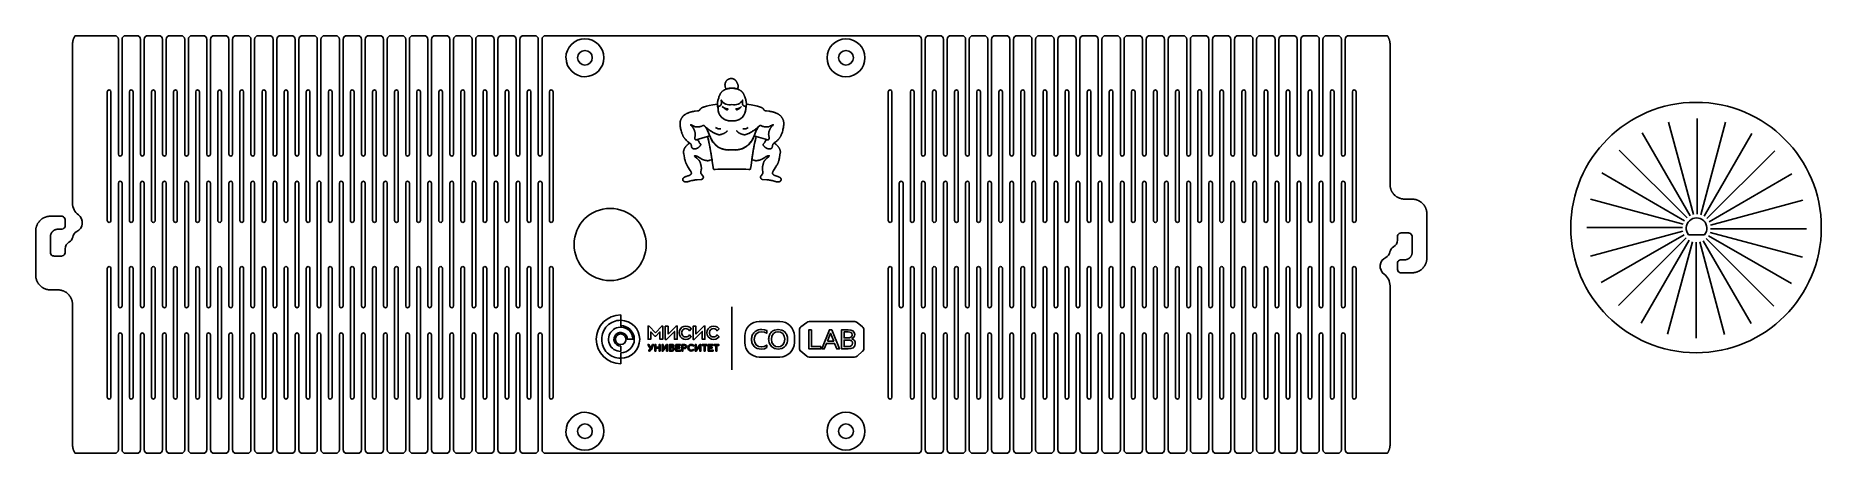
# Model space of a CAD drawing. Extents: x -434 to -192, y 60 to 116.
import ezdxf

# ---------------------------------------------------------------- set-up
doc = ezdxf.new("R2010")
doc.units = 0
for name, color, linetype in [('3D_EE', 7, 'CONTINUOUS'), ('DEFAULT', 7, 'CONTINUOUS'), ('ILLUSTRATION', 7, 'CONTINUOUS')]:
    doc.layers.add(name, color=color, linetype=linetype)

msp = doc.modelspace()

# ---------------------------------------------------------------- linework, layer by layer
at = {"layer": '3D_EE'}
msp.add_line((-339.45, 79.52), (-339.45, 71), dxfattribs=at)
for points in [[(-291.73, 59.65), (-290.23, 59.65, 0.414214), (-289.73, 60.15), (-289.73, 75.75, -1), (-289.23, 75.75), (-289.23, 60.15, 0.414214), (-288.73, 59.65), (-287.23, 59.65, 0.414214), (-286.73, 60.15), (-286.73, 75.75, -1), (-286.23, 75.75), (-286.23, 60.15, 0.414214), (-285.73, 59.65), (-284.23, 59.65, 0.414214), (-283.73, 60.15), (-283.73, 75.75, -1), (-283.23, 75.75), (-283.23, 60.15, 0.414214), (-282.73, 59.65), (-281.23, 59.65, 0.414214), (-280.73, 60.15), (-280.73, 75.75, -1), (-280.23, 75.75), (-280.23, 60.15, 0.414214), (-279.73, 59.65), (-278.23, 59.65, 0.414214), (-277.73, 60.15), (-277.73, 75.75, -1), (-277.23, 75.75), (-277.23, 60.15, 0.414214), (-276.73, 59.65), (-275.23, 59.65, 0.414214), (-274.73, 60.15), (-274.73, 75.75, -1), (-274.23, 75.75), (-274.23, 60.15, 0.414214), (-273.73, 59.65), (-272.23, 59.65, 0.414214), (-271.73, 60.15), (-271.73, 75.75, -1), (-271.23, 75.75), (-271.23, 60.15, 0.414214), (-270.73, 59.65), (-269.23, 59.65, 0.414214), (-268.73, 60.15), (-268.73, 75.75, -1), (-268.23, 75.75), (-268.23, 60.15, 0.414214), (-267.73, 59.65), (-266.23, 59.65, 0.414214), (-265.73, 60.15), (-265.73, 75.75, -1), (-265.23, 75.75), (-265.23, 60.15, 0.414214), (-264.73, 59.65), (-263.23, 59.65, 0.414214), (-262.73, 60.15), (-262.73, 75.75, -1), (-262.23, 75.75), (-262.23, 60.15, 0.414214), (-261.73, 59.65), (-260.23, 59.65, 0.414214), (-259.73, 60.15), (-259.73, 75.75, -1), (-259.23, 75.75), (-259.23, 60.15, 0.414214), (-258.73, 59.65), (-257.23, 59.65, 0.414214), (-256.73, 60.15), (-256.73, 75.75, -1), (-256.23, 75.75), (-256.23, 60.15, 0.414214), (-255.73, 59.65), (-250.49, 59.65), (-250.48, 59.67), (-250.46, 59.69), (-250.44, 59.72), (-250.43, 59.75), (-250.41, 59.77), (-250.39, 59.8), (-250.38, 59.83), (-250.36, 59.86), (-250.35, 59.89), (-250.33, 59.92), (-250.32, 59.95), (-250.31, 59.98), (-250.29, 60.01), (-250.28, 60.04), (-250.27, 60.07), (-250.26, 60.1), (-250.24, 60.13), (-250.23, 60.16), (-250.22, 60.2), (-250.21, 60.23), (-250.2, 60.26), (-250.2, 60.28), (-250.19, 60.3), (-250.19, 60.32), (-250.18, 60.33), (-250.18, 60.35), (-250.18, 60.37), (-250.17, 60.38), (-250.17, 60.4), (-250.17, 60.42), (-250.16, 60.44), (-250.16, 60.45), (-250.16, 60.47), (-250.15, 60.49), (-250.15, 60.51), (-250.15, 60.53), (-250.15, 60.54), (-250.14, 60.56), (-250.14, 60.58), (-250.14, 60.6), (-250.14, 60.62), (-250.14, 60.63), (-250.14, 60.65), (-250.13, 60.67), (-250.13, 60.69), (-250.13, 60.71), (-250.13, 60.73), (-250.13, 60.74), (-250.13, 60.76), (-250.13, 60.78), (-250.13, 82.38, 0.23673), (-250.93, 83.98, -0.564704), (-250.7, 86.25, 0.244358), (-250.14, 86.99, -0.227288), (-249.64, 87.69, 0.270141), (-249.13, 88.57), (-249.13, 89.07), (-249.13, 89.11), (-249.12, 89.15), (-249.12, 89.17, -0.292236), (-248.74, 89.56), (-248.72, 89.56), (-248.67, 89.57), (-248.63, 89.57), (-247.63, 89.57), (-247.59, 89.57), (-247.57, 89.56, -0.316407), (-247.14, 89.17), (-247.14, 89.15), (-247.13, 89.11), (-247.13, 89.07), (-247.13, 86.89), (-247.13, 86.87), (-247.13, 86.85), (-247.14, 86.83), (-247.14, 86.8), (-247.14, 86.78), (-247.14, 86.76), (-247.15, 86.74), (-247.15, 86.73), (-247.16, 86.71), (-247.16, 86.69), (-247.16, 86.67), (-247.17, 86.65), (-247.17, 86.64), (-247.18, 86.62), (-247.19, 86.6), (-247.19, 86.58), (-247.2, 86.57), (-247.21, 86.55), (-247.21, 86.53), (-247.22, 86.51), (-247.23, 86.5), (-247.24, 86.48), (-247.25, 86.46), (-247.26, 86.44), (-247.27, 86.43), (-247.28, 86.41), (-247.29, 86.39), (-247.3, 86.38), (-247.31, 86.36), (-247.32, 86.35), (-247.33, 86.33), (-247.34, 86.31), (-247.36, 86.3), (-247.37, 86.28), (-247.38, 86.27), (-247.4, 86.25), (-247.41, 86.24), (-247.42, 86.23), (-247.44, 86.21), (-247.45, 86.2), (-247.47, 86.18), (-247.48, 86.17), (-247.5, 86.16), (-247.51, 86.15), (-247.53, 86.13), (-247.54, 86.12), (-247.56, 86.11), (-247.58, 86.1), (-247.59, 86.09), (-247.61, 86.08), (-247.62, 86.07), (-247.64, 86.06), (-247.66, 86.05), (-247.68, 86.04), (-247.69, 86.03), (-247.71, 86.02), (-247.73, 86.02), (-247.75, 86.01), (-247.76, 86), (-247.78, 86), (-247.8, 85.99), (-247.82, 85.98), (-247.83, 85.98), (-247.85, 85.97), (-247.87, 85.97), (-247.89, 85.96), (-247.91, 85.96), (-247.92, 85.95), (-247.94, 85.95), (-247.96, 85.95), (-247.98, 85.94), (-248, 85.94), (-248.02, 85.94), (-248.05, 85.94), (-248.07, 85.93), (-248.08, 85.93), (-248.1, 85.93), (-248.63, 85.93), (-248.67, 85.93), (-248.69, 85.93, 0.316407), (-249.12, 85.54), (-249.12, 85.52), (-249.13, 85.47), (-249.13, 85.43), (-249.13, 84.66), (-249.13, 84.62), (-249.13, 84.6, 0.316417), (-248.74, 84.17), (-248.72, 84.17), (-248.67, 84.16), (-248.63, 84.16), (-247.05, 84.16), (-247.01, 84.16), (-246.96, 84.17), (-246.92, 84.17), (-246.87, 84.18), (-246.83, 84.18), (-246.79, 84.19), (-246.74, 84.2), (-246.7, 84.21), (-246.66, 84.22), (-246.61, 84.23), (-246.55, 84.25), (-246.49, 84.27), (-246.43, 84.29), (-246.37, 84.31), (-246.31, 84.34), (-246.25, 84.36), (-246.2, 84.39), (-246.14, 84.42), (-246.08, 84.46), (-246.03, 84.49), (-245.97, 84.53), (-245.92, 84.57), (-245.86, 84.61), (-245.81, 84.66), (-245.76, 84.7), (-245.72, 84.75), (-245.67, 84.79), (-245.62, 84.84), (-245.58, 84.9), (-245.54, 84.95), (-245.5, 85), (-245.46, 85.06), (-245.43, 85.11), (-245.39, 85.17), (-245.36, 85.23), (-245.33, 85.28), (-245.3, 85.34), (-245.28, 85.4), (-245.26, 85.46), (-245.23, 85.52), (-245.22, 85.58), (-245.2, 85.64), (-245.19, 85.69), (-245.18, 85.73), (-245.17, 85.77), (-245.16, 85.82), (-245.15, 85.86), (-245.15, 85.9), (-245.14, 85.95), (-245.14, 85.99), (-245.13, 86.03), (-245.13, 86.08), (-245.13, 86.12), (-245.13, 92.01), (-245.13, 92.23), (-245.13, 92.27), (-245.13, 92.29), (-245.14, 92.33), (-245.14, 92.37), (-245.15, 92.42), (-245.15, 92.46), (-245.16, 92.5), (-245.17, 92.55), (-245.18, 92.59), (-245.19, 92.63), (-245.2, 92.68), (-245.22, 92.74), (-245.23, 92.8), (-245.26, 92.86), (-245.28, 92.92), (-245.3, 92.98), (-245.33, 93.04), (-245.36, 93.1), (-245.39, 93.15), (-245.43, 93.21), (-245.46, 93.27), (-245.5, 93.32), (-245.54, 93.37), (-245.58, 93.43), (-245.62, 93.48), (-245.67, 93.53), (-245.72, 93.57), (-245.76, 93.62), (-245.81, 93.67), (-245.86, 93.71), (-245.92, 93.75), (-245.97, 93.79), (-246.03, 93.83), (-246.08, 93.86), (-246.14, 93.9), (-246.2, 93.93), (-246.25, 93.96), (-246.31, 93.99), (-246.37, 94.01), (-246.43, 94.03), (-246.49, 94.06), (-246.55, 94.08), (-246.61, 94.09), (-246.66, 94.1), (-246.7, 94.11), (-246.74, 94.12), (-246.79, 94.13), (-246.83, 94.14), (-246.87, 94.14), (-246.92, 94.15), (-246.96, 94.15), (-247, 94.16), (-247.05, 94.16), (-247.09, 94.16), (-247.13, 94.16), (-248.2, 94.16), (-248.24, 94.16), (-248.3, 94.17), (-248.34, 94.17), (-248.39, 94.18), (-248.43, 94.18), (-248.47, 94.19), (-248.52, 94.2), (-248.56, 94.21), (-248.6, 94.22), (-248.65, 94.23), (-248.71, 94.25), (-248.77, 94.27), (-248.83, 94.29), (-248.89, 94.31), (-248.95, 94.34), (-249.01, 94.36), (-249.06, 94.39), (-249.12, 94.42), (-249.18, 94.46), (-249.23, 94.49), (-249.29, 94.53), (-249.34, 94.57), (-249.4, 94.61), (-249.45, 94.66), (-249.5, 94.7), (-249.54, 94.75), (-249.59, 94.79), (-249.64, 94.84), (-249.68, 94.9), (-249.72, 94.95), (-249.76, 95), (-249.8, 95.06), (-249.83, 95.11), (-249.87, 95.17), (-249.9, 95.23), (-249.93, 95.28), (-249.96, 95.34), (-249.98, 95.4), (-250, 95.46), (-250.03, 95.52), (-250.04, 95.58), (-250.06, 95.64), (-250.07, 95.69), (-250.08, 95.73), (-250.09, 95.77), (-250.1, 95.82), (-250.11, 95.86), (-250.11, 95.9), (-250.12, 95.95), (-250.12, 95.99), (-250.13, 96.05), (-250.13, 96.07), (-250.13, 96.1), (-250.13, 115.01), (-250.13, 115.22), (-250.13, 115.24), (-250.13, 115.26), (-250.13, 115.27), (-250.13, 115.29), (-250.13, 115.31), (-250.13, 115.33), (-250.14, 115.35), (-250.14, 115.37), (-250.14, 115.38), (-250.14, 115.4), (-250.14, 115.42), (-250.14, 115.44), (-250.15, 115.46), (-250.15, 115.47), (-250.15, 115.49), (-250.15, 115.51), (-250.16, 115.53), (-250.16, 115.55), (-250.16, 115.56), (-250.17, 115.58), (-250.17, 115.6), (-250.17, 115.62), (-250.18, 115.63), (-250.18, 115.65), (-250.18, 115.67), (-250.19, 115.68), (-250.19, 115.7), (-250.2, 115.72), (-250.2, 115.74), (-250.21, 115.77), (-250.22, 115.8), (-250.23, 115.84), (-250.24, 115.87), (-250.26, 115.9), (-250.27, 115.93), (-250.28, 115.96), (-250.29, 115.99), (-250.31, 116.02), (-250.32, 116.05), (-250.33, 116.08), (-250.35, 116.11), (-250.36, 116.14), (-250.38, 116.17), (-250.39, 116.2), (-250.41, 116.23), (-250.43, 116.25), (-250.44, 116.28), (-250.46, 116.31), (-250.48, 116.33), (-250.49, 116.35), (-255.73, 116.35, 0.414214), (-256.23, 115.85), (-256.23, 100.25, -1), (-256.73, 100.25), (-256.73, 115.85, 0.414214), (-257.23, 116.35), (-258.73, 116.35, 0.414214), (-259.23, 115.85), (-259.23, 100.25, -1), (-259.73, 100.25), (-259.73, 115.85, 0.414214), (-260.23, 116.35), (-261.73, 116.35, 0.414214), (-262.23, 115.85), (-262.23, 100.25, -1), (-262.73, 100.25), (-262.73, 115.85, 0.414214), (-263.23, 116.35), (-264.73, 116.35, 0.414214), (-265.23, 115.85), (-265.23, 100.25, -1), (-265.73, 100.25), (-265.73, 115.85, 0.414214), (-266.23, 116.35), (-267.73, 116.35, 0.414214), (-268.23, 115.85), (-268.23, 100.25, -1), (-268.73, 100.25), (-268.73, 115.85, 0.414214), (-269.23, 116.35), (-270.73, 116.35, 0.414214), (-271.23, 115.85), (-271.23, 100.25, -1), (-271.73, 100.25), (-271.73, 115.85, 0.414214), (-272.23, 116.35), (-273.73, 116.35, 0.414214), (-274.23, 115.85), (-274.23, 100.25, -1), (-274.73, 100.25), (-274.73, 115.85, 0.414214), (-275.23, 116.35), (-276.73, 116.35, 0.414214), (-277.23, 115.85), (-277.23, 100.25, -1), (-277.73, 100.25), (-277.73, 115.85, 0.414214), (-278.23, 116.35), (-279.73, 116.35, 0.414214), (-280.23, 115.85), (-280.23, 100.25, -1), (-280.73, 100.25), (-280.73, 115.85, 0.414214), (-281.23, 116.35), (-282.73, 116.35, 0.414214), (-283.23, 115.85), (-283.23, 100.25, -1), (-283.73, 100.25), (-283.73, 115.85, 0.414214), (-284.23, 116.35), (-285.73, 116.35, 0.414214), (-286.23, 115.85), (-286.23, 100.25, -1), (-286.73, 100.25), (-286.73, 115.85, 0.414214), (-287.23, 116.35), (-288.73, 116.35, 0.414214), (-289.23, 115.85), (-289.23, 100.25, -1), (-289.73, 100.25), (-289.73, 115.85, 0.414214), (-290.23, 116.35), (-291.73, 116.35, 0.414214), (-292.23, 115.85), (-292.23, 100.25, -1), (-292.73, 100.25), (-292.73, 115.85, 0.414214), (-293.23, 116.35), (-294.73, 116.35, 0.414214), (-295.23, 115.85), (-295.23, 100.25, -0.414214), (-295.48, 100, -0.414214), (-295.73, 100.25), (-295.73, 115.85, 0.414214), (-296.23, 116.35), (-297.73, 116.35, 0.414214), (-298.23, 115.85), (-298.23, 100.25, -1), (-298.73, 100.25), (-298.73, 115.85, 0.414214), (-299.23, 116.35), (-300.73, 116.35, 0.414214), (-301.23, 115.85), (-301.23, 100.25, -1), (-301.73, 100.25), (-301.73, 115.85, 0.414214), (-302.23, 116.35), (-303.73, 116.35, 0.414214), (-304.23, 115.85), (-304.23, 100.25, -1), (-304.73, 100.25), (-304.73, 115.85, 0.414214), (-305.23, 116.35), (-306.73, 116.35, 0.414214), (-307.23, 115.85), (-307.23, 100.25, -0.414214), (-307.48, 100, -0.414214), (-307.73, 100.25), (-307.73, 115.85, 0.414214), (-308.23, 116.35), (-309.73, 116.35, 0.414214), (-310.23, 115.85), (-310.23, 100.25, -1), (-310.73, 100.25), (-310.73, 115.85, 0.414214), (-311.23, 116.35), (-312.73, 116.35, 0.414214), (-313.23, 115.85), (-313.23, 100.25, -1), (-313.73, 100.25), (-313.73, 115.85, 0.414214), (-314.23, 116.35), (-364.73, 116.35, 0.414214), (-365.23, 115.85), (-365.23, 100.25, -1), (-365.73, 100.25), (-365.73, 115.85, 0.414214), (-366.23, 116.35), (-367.73, 116.35, 0.414214), (-368.23, 115.85), (-368.23, 100.25, -1), (-368.73, 100.25), (-368.73, 115.85, 0.414214), (-369.23, 116.35), (-370.73, 116.35, 0.414214), (-371.23, 115.85), (-371.23, 100.25, -1), (-371.73, 100.25), (-371.73, 115.85, 0.414214), (-372.23, 116.35), (-373.73, 116.35, 0.414214), (-374.23, 115.85), (-374.23, 100.25, -1), (-374.73, 100.25), (-374.73, 115.85, 0.414214), (-375.23, 116.35), (-376.73, 116.35, 0.414214), (-377.23, 115.85), (-377.23, 100.25, -1), (-377.73, 100.25), (-377.73, 115.85, 0.414214), (-378.23, 116.35), (-379.73, 116.35, 0.414214), (-380.23, 115.85), (-380.23, 100.25, -1), (-380.73, 100.25), (-380.73, 115.85, 0.414214), (-381.23, 116.35), (-382.73, 116.35, 0.414214), (-383.23, 115.85), (-383.23, 100.25, -1), (-383.73, 100.25), (-383.73, 115.85, 0.414214), (-384.23, 116.35), (-385.73, 116.35, 0.414214), (-386.23, 115.85), (-386.23, 100.25, -1), (-386.73, 100.25), (-386.73, 115.85, 0.414214), (-387.23, 116.35), (-388.73, 116.35, 0.414214), (-389.23, 115.85), (-389.23, 100.25, -1), (-389.73, 100.25), (-389.73, 115.85, 0.414214), (-390.23, 116.35), (-391.73, 116.35, 0.414214), (-392.23, 115.85), (-392.23, 100.25, -1), (-392.73, 100.25), (-392.73, 115.85, 0.414214), (-393.23, 116.35), (-394.73, 116.35, 0.414214), (-395.23, 115.85), (-395.23, 100.25, -1), (-395.73, 100.25), (-395.73, 115.85, 0.414214), (-396.23, 116.35), (-397.73, 116.35, 0.414214), (-398.23, 115.85), (-398.23, 100.25, -1), (-398.73, 100.25), (-398.73, 115.85, 0.414214), (-399.23, 116.35), (-400.73, 116.35, 0.414214), (-401.23, 115.85), (-401.23, 100.25, -0.414214), (-401.48, 100, -0.414214), (-401.73, 100.25), (-401.73, 115.85, 0.414214), (-402.23, 116.35), (-403.73, 116.35, 0.414214), (-404.23, 115.85), (-404.23, 100.25, -1), (-404.73, 100.25), (-404.73, 115.85, 0.414214), (-405.23, 116.35), (-406.73, 116.35, 0.414214), (-407.23, 115.85), (-407.23, 100.25, -1), (-407.73, 100.25), (-407.73, 115.85, 0.414214), (-408.23, 116.35), (-409.73, 116.35, 0.414214), (-410.23, 115.85), (-410.23, 100.25, -1), (-410.73, 100.25), (-410.73, 115.85, 0.414214), (-411.23, 116.35), (-412.73, 116.35, 0.414214), (-413.23, 115.85), (-413.23, 100.25, -0.414214), (-413.48, 100, -0.414214), (-413.73, 100.25), (-413.73, 115.85, 0.414214), (-414.23, 116.35), (-415.73, 116.35, 0.414214), (-416.23, 115.85), (-416.23, 100.25, -1), (-416.73, 100.25), (-416.73, 115.85, 0.414214), (-417.23, 116.35), (-418.73, 116.35, 0.414214), (-419.23, 115.85), (-419.23, 100.25, -1), (-419.73, 100.25), (-419.73, 115.85, 0.414214), (-420.23, 116.35), (-421.73, 116.35, 0.414214), (-422.23, 115.85), (-422.23, 100.25, -1), (-422.73, 100.25), (-422.73, 115.85, 0.414214), (-423.23, 116.35), (-428.59, 116.35), (-428.6, 116.33), (-428.62, 116.31), (-428.63, 116.28), (-428.65, 116.25), (-428.67, 116.23), (-428.68, 116.2), (-428.7, 116.17), (-428.71, 116.14), (-428.73, 116.11), (-428.74, 116.08), (-428.76, 116.05), (-428.77, 116.02), (-428.79, 115.99), (-428.8, 115.96), (-428.81, 115.93), (-428.82, 115.9), (-428.84, 115.87), (-428.85, 115.84), (-428.86, 115.8), (-428.87, 115.77), (-428.88, 115.74), (-428.88, 115.72), (-428.89, 115.7), (-428.89, 115.68), (-428.89, 115.67), (-428.9, 115.65), (-428.9, 115.63), (-428.91, 115.62), (-428.91, 115.6), (-428.91, 115.58), (-428.92, 115.56), (-428.92, 115.55), (-428.92, 115.53), (-428.93, 115.51), (-428.93, 115.49), (-428.93, 115.47), (-428.93, 115.46), (-428.93, 115.44), (-428.94, 115.42), (-428.94, 115.4), (-428.94, 115.38), (-428.94, 115.37), (-428.94, 115.35), (-428.94, 115.33), (-428.95, 115.31), (-428.95, 115.29), (-428.95, 115.27), (-428.95, 115.26), (-428.95, 115.24), (-428.95, 115.22), (-428.95, 93.62, 0.23673), (-428.15, 92.02, -0.564704), (-428.38, 89.75, 0.244358), (-428.93, 89.01, -0.227288), (-429.43, 88.31, 0.270141), (-429.95, 87.43), (-429.95, 86.93), (-429.95, 86.89), (-429.95, 86.87, -0.316407), (-430.34, 86.44), (-430.36, 86.44), (-430.41, 86.43), (-430.45, 86.43), (-431.45, 86.43), (-431.49, 86.43), (-431.51, 86.44, -0.316407), (-431.94, 86.83), (-431.94, 86.85), (-431.95, 86.89), (-431.95, 86.93), (-431.95, 89.11), (-431.95, 89.13), (-431.95, 89.15), (-431.94, 89.17), (-431.94, 89.2), (-431.94, 89.22), (-431.93, 89.24), (-431.93, 89.26), (-431.93, 89.27), (-431.92, 89.29), (-431.92, 89.31), (-431.91, 89.33), (-431.91, 89.35), (-431.9, 89.36), (-431.9, 89.38), (-431.89, 89.4), (-431.89, 89.42), (-431.88, 89.43), (-431.87, 89.45), (-431.86, 89.47), (-431.86, 89.49), (-431.85, 89.5), (-431.84, 89.52), (-431.83, 89.54), (-431.82, 89.56), (-431.81, 89.57), (-431.8, 89.59), (-431.79, 89.61), (-431.78, 89.62), (-431.77, 89.64), (-431.76, 89.65), (-431.75, 89.67), (-431.73, 89.69), (-431.72, 89.7), (-431.71, 89.72), (-431.7, 89.73), (-431.68, 89.75), (-431.67, 89.76), (-431.66, 89.77), (-431.64, 89.79), (-431.63, 89.8), (-431.61, 89.82), (-431.6, 89.83), (-431.58, 89.84), (-431.57, 89.85), (-431.55, 89.87), (-431.54, 89.88), (-431.52, 89.89), (-431.5, 89.9), (-431.49, 89.91), (-431.47, 89.92), (-431.45, 89.93), (-431.44, 89.94), (-431.42, 89.95), (-431.4, 89.96), (-431.39, 89.97), (-431.37, 89.98), (-431.35, 89.98), (-431.33, 89.99), (-431.32, 90), (-431.3, 90), (-431.28, 90.01), (-431.26, 90.02), (-431.24, 90.02), (-431.23, 90.03), (-431.21, 90.03), (-431.19, 90.04), (-431.17, 90.04), (-431.16, 90.05), (-431.14, 90.05), (-431.12, 90.05), (-431.1, 90.06), (-431.08, 90.06), (-431.05, 90.06), (-431.03, 90.06), (-431.01, 90.07), (-431, 90.07), (-430.98, 90.07), (-430.45, 90.07), (-430.41, 90.07), (-430.39, 90.07, 0.316407), (-429.96, 90.46), (-429.96, 90.48), (-429.95, 90.53), (-429.95, 90.57), (-429.95, 91.34), (-429.95, 91.38), (-429.95, 91.4, 0.316417), (-430.34, 91.83), (-430.36, 91.83), (-430.41, 91.84), (-430.45, 91.84), (-432.03, 91.84), (-432.07, 91.84), (-432.12, 91.83), (-432.16, 91.83), (-432.2, 91.82), (-432.25, 91.82), (-432.29, 91.81), (-432.33, 91.8), (-432.38, 91.79), (-432.42, 91.78), (-432.47, 91.77), (-432.53, 91.75), (-432.59, 91.73), (-432.65, 91.71), (-432.71, 91.69), (-432.77, 91.66), (-432.82, 91.64), (-432.88, 91.61), (-432.94, 91.58), (-433, 91.54), (-433.05, 91.51), (-433.11, 91.47), (-433.16, 91.43), (-433.21, 91.39), (-433.26, 91.34), (-433.31, 91.3), (-433.36, 91.25), (-433.41, 91.21), (-433.45, 91.16), (-433.5, 91.1), (-433.54, 91.05), (-433.58, 91), (-433.62, 90.94), (-433.65, 90.89), (-433.69, 90.83), (-433.72, 90.77), (-433.75, 90.72), (-433.77, 90.66), (-433.8, 90.6), (-433.82, 90.54), (-433.84, 90.48), (-433.86, 90.42), (-433.88, 90.36), (-433.89, 90.31), (-433.9, 90.27), (-433.91, 90.23), (-433.92, 90.18), (-433.93, 90.14), (-433.93, 90.1), (-433.94, 90.05), (-433.94, 90.01), (-433.94, 89.97), (-433.95, 89.92), (-433.95, 89.88), (-433.95, 83.99), (-433.95, 83.77), (-433.95, 83.73), (-433.94, 83.71), (-433.94, 83.67), (-433.94, 83.63), (-433.93, 83.58), (-433.93, 83.54), (-433.92, 83.5), (-433.91, 83.45), (-433.9, 83.41), (-433.89, 83.37), (-433.88, 83.32), (-433.86, 83.26), (-433.84, 83.2), (-433.82, 83.14), (-433.8, 83.08), (-433.77, 83.02), (-433.75, 82.96), (-433.72, 82.9), (-433.69, 82.85), (-433.65, 82.79), (-433.62, 82.73), (-433.58, 82.68), (-433.54, 82.63), (-433.5, 82.57), (-433.45, 82.52), (-433.41, 82.47), (-433.36, 82.43), (-433.31, 82.38), (-433.26, 82.33), (-433.21, 82.29), (-433.16, 82.25), (-433.11, 82.21), (-433.05, 82.17), (-433, 82.14), (-432.94, 82.1), (-432.88, 82.07), (-432.82, 82.04), (-432.77, 82.01), (-432.71, 81.99), (-432.65, 81.97), (-432.59, 81.94), (-432.53, 81.92), (-432.47, 81.91), (-432.42, 81.9), (-432.38, 81.89), (-432.33, 81.88), (-432.29, 81.87), (-432.25, 81.86), (-432.2, 81.86), (-432.16, 81.85), (-432.12, 81.85), (-432.08, 81.84), (-432.03, 81.84), (-431.99, 81.84), (-431.95, 81.84), (-430.88, 81.84), (-430.84, 81.84), (-430.78, 81.83), (-430.74, 81.83), (-430.69, 81.82), (-430.65, 81.82), (-430.61, 81.81), (-430.56, 81.8), (-430.52, 81.79), (-430.47, 81.78), (-430.43, 81.77), (-430.37, 81.75), (-430.31, 81.73), (-430.25, 81.71), (-430.19, 81.69), (-430.13, 81.66), (-430.07, 81.64), (-430.01, 81.61), (-429.96, 81.58), (-429.9, 81.54), (-429.84, 81.51), (-429.79, 81.47), (-429.74, 81.43), (-429.68, 81.39), (-429.63, 81.34), (-429.58, 81.3), (-429.53, 81.25), (-429.49, 81.21), (-429.44, 81.16), (-429.4, 81.1), (-429.36, 81.05), (-429.32, 81), (-429.28, 80.94), (-429.25, 80.89), (-429.21, 80.83), (-429.18, 80.77), (-429.15, 80.72), (-429.12, 80.66), (-429.1, 80.6), (-429.07, 80.54), (-429.05, 80.48), (-429.03, 80.42), (-429.02, 80.36), (-429.01, 80.31), (-429, 80.27), (-428.99, 80.23), (-428.98, 80.18), (-428.97, 80.14), (-428.97, 80.1), (-428.96, 80.05), (-428.96, 80.01), (-428.95, 79.95), (-428.95, 79.93), (-428.95, 79.9), (-428.95, 60.99), (-428.95, 60.78), (-428.95, 60.76), (-428.95, 60.74), (-428.95, 60.73), (-428.95, 60.71), (-428.95, 60.69), (-428.94, 60.67), (-428.94, 60.65), (-428.94, 60.63), (-428.94, 60.62), (-428.94, 60.6), (-428.94, 60.58), (-428.93, 60.56), (-428.93, 60.54), (-428.93, 60.53), (-428.93, 60.51), (-428.93, 60.49), (-428.92, 60.47), (-428.92, 60.45), (-428.92, 60.44), (-428.91, 60.42), (-428.91, 60.4), (-428.91, 60.38), (-428.9, 60.37), (-428.9, 60.35), (-428.89, 60.33), (-428.89, 60.32), (-428.89, 60.3), (-428.88, 60.28), (-428.88, 60.26), (-428.87, 60.23), (-428.86, 60.2), (-428.85, 60.16), (-428.84, 60.13), (-428.82, 60.1), (-428.81, 60.07), (-428.8, 60.04), (-428.79, 60.01), (-428.77, 59.98), (-428.76, 59.95), (-428.74, 59.92), (-428.73, 59.89), (-428.71, 59.86), (-428.7, 59.83), (-428.68, 59.8), (-428.67, 59.77), (-428.65, 59.75), (-428.63, 59.72), (-428.62, 59.69), (-428.6, 59.67), (-428.59, 59.65), (-423.23, 59.65, 0.414214), (-422.73, 60.15), (-422.73, 75.75, -1), (-422.23, 75.75), (-422.23, 60.15, 0.414214), (-421.73, 59.65), (-420.23, 59.65, 0.414214), (-419.73, 60.15), (-419.73, 75.75, -1), (-419.23, 75.75), (-419.23, 60.15, 0.414214), (-418.73, 59.65), (-417.23, 59.65, 0.414214), (-416.73, 60.15), (-416.73, 75.75, -1), (-416.23, 75.75), (-416.23, 60.15, 0.414214), (-415.73, 59.65), (-414.23, 59.65, 0.414214), (-413.73, 60.15), (-413.73, 75.75, -0.414214), (-413.48, 76, -0.414214), (-413.23, 75.75), (-413.23, 60.15, 0.414214), (-412.73, 59.65), (-411.23, 59.65, 0.414214), (-410.73, 60.15), (-410.73, 75.75, -1), (-410.23, 75.75), (-410.23, 60.15, 0.414214), (-409.73, 59.65), (-408.23, 59.65, 0.414214), (-407.73, 60.15), (-407.73, 75.75, -1), (-407.23, 75.75), (-407.23, 60.15, 0.414214), (-406.73, 59.65), (-405.23, 59.65, 0.414214), (-404.73, 60.15), (-404.73, 75.75, -1), (-404.23, 75.75), (-404.23, 60.15, 0.414214), (-403.73, 59.65), (-402.23, 59.65, 0.414214), (-401.73, 60.15), (-401.73, 75.75, -0.414214), (-401.48, 76, -0.414214), (-401.23, 75.75), (-401.23, 60.15, 0.414214), (-400.73, 59.65), (-399.23, 59.65, 0.414214), (-398.73, 60.15), (-398.73, 75.75, -1), (-398.23, 75.75), (-398.23, 60.15, 0.414214), (-397.73, 59.65), (-396.23, 59.65, 0.414214), (-395.73, 60.15), (-395.73, 75.75, -1), (-395.23, 75.75), (-395.23, 60.15, 0.414214), (-394.73, 59.65), (-393.23, 59.65, 0.414214), (-392.73, 60.15), (-392.73, 75.75, -1), (-392.23, 75.75), (-392.23, 60.15, 0.414214), (-391.73, 59.65), (-390.23, 59.65, 0.414214), (-389.73, 60.15), (-389.73, 75.75, -1), (-389.23, 75.75), (-389.23, 60.15, 0.414214), (-388.73, 59.65), (-387.23, 59.65, 0.414214), (-386.73, 60.15), (-386.73, 75.75, -1), (-386.23, 75.75), (-386.23, 60.15, 0.414214), (-385.73, 59.65), (-384.23, 59.65, 0.414214), (-383.73, 60.15), (-383.73, 75.75, -1), (-383.23, 75.75), (-383.23, 60.15, 0.414214), (-382.73, 59.65), (-381.23, 59.65, 0.414214), (-380.73, 60.15), (-380.73, 75.75, -1), (-380.23, 75.75), (-380.23, 60.15, 0.414214), (-379.73, 59.65), (-378.23, 59.65, 0.414214), (-377.73, 60.15), (-377.73, 75.75, -1), (-377.23, 75.75), (-377.23, 60.15, 0.414214), (-376.73, 59.65), (-375.23, 59.65, 0.414214), (-374.73, 60.15), (-374.73, 75.75, -1), (-374.23, 75.75), (-374.23, 60.15, 0.414214), (-373.73, 59.65), (-372.23, 59.65, 0.414214), (-371.73, 60.15), (-371.73, 75.75, -1), (-371.23, 75.75), (-371.23, 60.15, 0.414214), (-370.73, 59.65), (-369.23, 59.65, 0.414214), (-368.73, 60.15), (-368.73, 75.75, -1), (-368.23, 75.75), (-368.23, 60.15, 0.414214), (-367.73, 59.65), (-366.23, 59.65, 0.414214), (-365.73, 60.15), (-365.73, 75.75, -1), (-365.23, 75.75), (-365.23, 60.15, 0.414214), (-364.73, 59.65), (-314.23, 59.65, 0.414214), (-313.73, 60.15), (-313.73, 75.75, -1), (-313.23, 75.75), (-313.23, 60.15, 0.414214), (-312.73, 59.65), (-311.23, 59.65, 0.414214), (-310.73, 60.15), (-310.73, 75.75, -1), (-310.23, 75.75), (-310.23, 60.15, 0.414214), (-309.73, 59.65), (-308.23, 59.65, 0.414214), (-307.73, 60.15), (-307.73, 75.75, -0.414214), (-307.48, 76, -0.414214), (-307.23, 75.75), (-307.23, 60.15, 0.414214), (-306.73, 59.65), (-305.23, 59.65, 0.414214), (-304.73, 60.15), (-304.73, 75.75, -1), (-304.23, 75.75), (-304.23, 60.15, 0.414214), (-303.73, 59.65), (-302.23, 59.65, 0.414214), (-301.73, 60.15), (-301.73, 75.75, -1), (-301.23, 75.75), (-301.23, 60.15, 0.414214), (-300.73, 59.65), (-299.23, 59.65, 0.414214), (-298.73, 60.15), (-298.73, 75.75, -1), (-298.23, 75.75), (-298.23, 60.15, 0.414214), (-297.73, 59.65), (-296.23, 59.65, 0.414214), (-295.73, 60.15), (-295.73, 75.75, -0.414214), (-295.48, 76, -0.414214), (-295.23, 75.75), (-295.23, 60.15, 0.414214), (-294.73, 59.65), (-293.23, 59.65, 0.414214), (-292.73, 60.15), (-292.73, 75.75, -1), (-292.23, 75.75), (-292.23, 60.15, 0.414214)], [(-361.98, 113.35, -2.412721), (-359.4, 110.78, -0.407419), (-361.97, 113.29)], [(-423.98, 91, 0.414214), (-423.73, 91.25), (-423.73, 108.75, 1), (-424.23, 108.75), (-424.23, 91.25, 0.414214)], [(-420.98, 91, 0.414214), (-420.73, 91.25), (-420.73, 108.75, 1), (-421.23, 108.75), (-421.23, 91.25, 0.414214)], [(-417.98, 91, 0.414214), (-417.73, 91.25), (-417.73, 108.75, 1), (-418.23, 108.75), (-418.23, 91.25, 0.414214)], [(-414.98, 91, 0.414214), (-414.73, 91.25), (-414.73, 108.75, 1), (-415.23, 108.75), (-415.23, 91.25, 0.414214)], [(-411.98, 91, 0.414214), (-411.73, 91.25), (-411.73, 108.75, 1), (-412.23, 108.75), (-412.23, 91.25, 0.414214)], [(-408.98, 91, 0.414214), (-408.73, 91.25), (-408.73, 108.75, 1), (-409.23, 108.75), (-409.23, 91.25, 0.414214)], [(-405.98, 91, 0.414214), (-405.73, 91.25), (-405.73, 108.75, 1), (-406.23, 108.75), (-406.23, 91.25, 0.414214)], [(-402.98, 91, 0.414214), (-402.73, 91.25), (-402.73, 108.75, 1), (-403.23, 108.75), (-403.23, 91.25, 0.414214)], [(-399.98, 91, 0.414214), (-399.73, 91.25), (-399.73, 108.75, 1), (-400.23, 108.75), (-400.23, 91.25, 0.414214)], [(-396.98, 91, 0.414214), (-396.73, 91.25), (-396.73, 108.75, 1), (-397.23, 108.75), (-397.23, 91.25, 0.414214)], [(-393.98, 91, 0.414214), (-393.73, 91.25), (-393.73, 108.75, 1), (-394.23, 108.75), (-394.23, 91.25, 0.414214)], [(-390.98, 91, 0.414214), (-390.73, 91.25), (-390.73, 108.75, 1), (-391.23, 108.75), (-391.23, 91.25, 0.414214)], [(-387.98, 91, 0.414214), (-387.73, 91.25), (-387.73, 108.75, 1), (-388.23, 108.75), (-388.23, 91.25, 0.414214)], [(-384.98, 91, 0.414214), (-384.73, 91.25), (-384.73, 108.75, 1), (-385.23, 108.75), (-385.23, 91.25, 0.414214)], [(-381.98, 91, 0.414214), (-381.73, 91.25), (-381.73, 108.75, 1), (-382.23, 108.75), (-382.23, 91.25, 0.414214)], [(-378.98, 91, 0.414214), (-378.73, 91.25), (-378.73, 108.75, 1), (-379.23, 108.75), (-379.23, 91.25, 0.414214)], [(-375.98, 91, 0.414214), (-375.73, 91.25), (-375.73, 108.75, 1), (-376.23, 108.75), (-376.23, 91.25, 0.414214)], [(-372.98, 91, 0.414214), (-372.73, 91.25), (-372.73, 108.75, 1), (-373.23, 108.75), (-373.23, 91.25, 0.414214)], [(-369.98, 91, 0.414214), (-369.73, 91.25), (-369.73, 108.75, 1), (-370.23, 108.75), (-370.23, 91.25, 0.414214)], [(-366.98, 91, 0.414214), (-366.73, 91.25), (-366.73, 108.75, 1), (-367.23, 108.75), (-367.23, 91.25, 0.414214)], [(-363.98, 91, 0.414214), (-363.73, 91.25), (-363.73, 108.75, 1), (-364.23, 108.75), (-364.23, 91.25, 0.414214)], [(-317.98, 91, 0.414214), (-317.73, 91.25), (-317.73, 108.75, 1), (-318.23, 108.75), (-318.23, 91.25, 0.414214)], [(-314.98, 91, 0.414214), (-314.73, 91.25), (-314.73, 108.75, 1), (-315.23, 108.75), (-315.23, 91.25, 0.414214)], [(-311.98, 91, 0.414214), (-311.73, 91.25), (-311.73, 108.75, 1), (-312.23, 108.75), (-312.23, 91.25, 0.414214)], [(-308.98, 91, 0.414214), (-308.73, 91.25), (-308.73, 108.75, 1), (-309.23, 108.75), (-309.23, 91.25, 0.414214)], [(-305.98, 91, 0.414214), (-305.73, 91.25), (-305.73, 108.75, 1), (-306.23, 108.75), (-306.23, 91.25, 0.414214)], [(-302.98, 91, 0.414214), (-302.73, 91.25), (-302.73, 108.75, 1), (-303.23, 108.75), (-303.23, 91.25, 0.414214)], [(-299.98, 91, 0.414214), (-299.73, 91.25), (-299.73, 108.75, 1), (-300.23, 108.75), (-300.23, 91.25, 0.414214)], [(-296.98, 91, 0.414214), (-296.73, 91.25), (-296.73, 108.75, 1), (-297.23, 108.75), (-297.23, 91.25, 0.414214)], [(-293.98, 91, 0.414214), (-293.73, 91.25), (-293.73, 108.75, 1), (-294.23, 108.75), (-294.23, 91.25, 0.414214)], [(-290.98, 91, 0.414214), (-290.73, 91.25), (-290.73, 108.75, 1), (-291.23, 108.75), (-291.23, 91.25, 0.414214)], [(-287.98, 91, 0.414214), (-287.73, 91.25), (-287.73, 108.75, 1), (-288.23, 108.75), (-288.23, 91.25, 0.414214)], [(-284.98, 91, 0.414214), (-284.73, 91.25), (-284.73, 108.75, 1), (-285.23, 108.75), (-285.23, 91.25, 0.414214)], [(-281.98, 91, 0.414214), (-281.73, 91.25), (-281.73, 108.75, 1), (-282.23, 108.75), (-282.23, 91.25, 0.414214)], [(-278.98, 91, 0.414214), (-278.73, 91.25), (-278.73, 108.75, 1), (-279.23, 108.75), (-279.23, 91.25, 0.414214)], [(-275.9, 108.99, 0.511275), (-276.23, 108.75), (-276.23, 91.25, 0.414214), (-275.98, 91), (-275.9, 91.01, 0.323386), (-275.73, 91.25), (-275.73, 108.75, 0.323386)], [(-272.98, 91, 0.414214), (-272.73, 91.25), (-272.73, 108.75, 1), (-273.23, 108.75), (-273.23, 91.25, 0.414214)], [(-269.98, 91, 0.414214), (-269.73, 91.25), (-269.73, 108.75, 1), (-270.23, 108.75), (-270.23, 91.25, 0.414214)], [(-266.98, 91, 0.414214), (-266.73, 91.25), (-266.73, 108.75, 1), (-267.23, 108.75), (-267.23, 91.25, 0.414214)], [(-263.98, 91, 0.414214), (-263.73, 91.25), (-263.73, 108.75, 1), (-264.23, 108.75), (-264.23, 91.25, 0.414214)], [(-260.98, 91, 0.414214), (-260.73, 91.25), (-260.73, 108.75, 1), (-261.23, 108.75), (-261.23, 91.25, 0.414214)], [(-257.98, 91, 0.414214), (-257.73, 91.25), (-257.73, 108.75, 1), (-258.23, 108.75), (-258.23, 91.25, 0.414214)], [(-254.98, 91, 0.414214), (-254.73, 91.25), (-254.73, 108.75, 1), (-255.23, 108.75), (-255.23, 91.25, 0.414214)], [(-422.23, 79.65, -1), (-422.73, 79.65), (-422.73, 96.35, -1), (-422.23, 96.35)], [(-419.23, 79.65, -1), (-419.73, 79.65), (-419.73, 96.35, -1), (-419.23, 96.35)], [(-416.23, 79.65, -1), (-416.73, 79.65), (-416.73, 96.35, -1), (-416.23, 96.35)], [(-413.23, 79.65, -1), (-413.73, 79.65), (-413.73, 96.35, -1), (-413.23, 96.35)], [(-410.23, 79.65, -1), (-410.73, 79.65), (-410.73, 96.35, -1), (-410.23, 96.35)], [(-407.23, 79.65, -1), (-407.73, 79.65), (-407.73, 96.35, -1), (-407.23, 96.35)], [(-404.23, 79.65, -1), (-404.73, 79.65), (-404.73, 96.35, -1), (-404.23, 96.35)], [(-401.23, 79.65, -1), (-401.73, 79.65), (-401.73, 96.35, -1), (-401.23, 96.35)], [(-401.23, 79.65, -1), (-401.73, 79.65), (-401.73, 96.35, -1), (-401.23, 96.35)], [(-398.23, 79.65, -1), (-398.73, 79.65), (-398.73, 96.35, -1), (-398.23, 96.35)], [(-395.48, 96.6, -0.414214), (-395.23, 96.35), (-395.23, 79.65, -1), (-395.73, 79.65), (-395.73, 96.35, -0.414214)], [(-392.23, 79.65, -1), (-392.73, 79.65), (-392.73, 96.35, -1), (-392.23, 96.35)], [(-389.23, 79.65, -1), (-389.73, 79.65), (-389.73, 96.35, -1), (-389.23, 96.35)], [(-386.23, 79.65, -1), (-386.73, 79.65), (-386.73, 96.35, -1), (-386.23, 96.35)], [(-383.23, 79.65, -1), (-383.73, 79.65), (-383.73, 96.35, -1), (-383.23, 96.35)], [(-380.23, 79.65, -1), (-380.73, 79.65), (-380.73, 96.35, -1), (-380.23, 96.35)], [(-377.23, 79.65, -1), (-377.73, 79.65), (-377.73, 96.35, -1), (-377.23, 96.35)], [(-374.23, 79.65, -1), (-374.73, 79.65), (-374.73, 96.35, -1), (-374.23, 96.35)], [(-371.23, 79.65, -1), (-371.73, 79.65), (-371.73, 96.35, -1), (-371.23, 96.35)], [(-368.23, 79.65, -1), (-368.73, 79.65), (-368.73, 96.35, -1), (-368.23, 96.35)], [(-365.23, 79.65, -1), (-365.73, 79.65), (-365.73, 96.35, -1), (-365.23, 96.35)], [(-316.23, 79.65, -1), (-316.73, 79.65), (-316.73, 96.35, -1), (-316.23, 96.35)], [(-313.73, 96.35, -1), (-313.23, 96.35), (-313.23, 79.65, -1), (-313.73, 79.65)], [(-310.23, 79.65, -1), (-310.73, 79.65), (-310.73, 96.35, -1), (-310.23, 96.35)], [(-307.23, 79.65, -1), (-307.73, 79.65), (-307.73, 96.35, -1), (-307.23, 96.35)], [(-307.23, 79.65, -1), (-307.73, 79.65), (-307.73, 96.35, -1), (-307.23, 96.35)], [(-304.23, 79.65, -1), (-304.73, 79.65), (-304.73, 96.35, -1), (-304.23, 96.35)], [(-301.23, 79.65, -1), (-301.73, 79.65), (-301.73, 96.35, -1), (-301.23, 96.35)], [(-298.23, 79.65, -1), (-298.73, 79.65), (-298.73, 96.35, -1), (-298.23, 96.35)], [(-295.23, 79.65, -1), (-295.73, 79.65), (-295.73, 96.35, -1), (-295.23, 96.35)], [(-292.23, 79.65, -1), (-292.73, 79.65), (-292.73, 96.35, -1), (-292.23, 96.35)], [(-289.23, 79.65, -1), (-289.73, 79.65), (-289.73, 96.35, -1), (-289.23, 96.35)], [(-286.23, 79.65, -1), (-286.73, 79.65), (-286.73, 96.35, -1), (-286.23, 96.35)], [(-283.23, 79.65, -1), (-283.73, 79.65), (-283.73, 96.35, -1), (-283.23, 96.35)], [(-280.23, 79.65, -1), (-280.73, 79.65), (-280.73, 96.35, -1), (-280.23, 96.35)], [(-277.23, 79.65, -1), (-277.73, 79.65), (-277.73, 96.35, -1), (-277.23, 96.35)], [(-274.23, 79.65, -1), (-274.73, 79.65), (-274.73, 96.35, -1), (-274.23, 96.35)], [(-271.23, 79.65, -1), (-271.73, 79.65), (-271.73, 96.35, -1), (-271.23, 96.35)], [(-268.23, 79.65, -1), (-268.73, 79.65), (-268.73, 96.35, -1), (-268.23, 96.35)], [(-265.23, 79.65, -1), (-265.73, 79.65), (-265.73, 96.35, -1), (-265.23, 96.35)], [(-262.23, 79.65, -1), (-262.73, 79.65), (-262.73, 96.35, -1), (-262.23, 96.35)], [(-259.23, 79.65, -1), (-259.73, 79.65), (-259.73, 96.35, -1), (-259.23, 96.35)], [(-256.23, 79.65, -1), (-256.73, 79.65), (-256.73, 96.35, -1), (-256.23, 96.35)], [(-423.98, 85, -0.414214), (-423.73, 84.75), (-423.73, 67.25, -1), (-424.23, 67.25), (-424.23, 84.75, -0.414214)], [(-420.98, 85, -0.414214), (-420.73, 84.75), (-420.73, 67.25, -1), (-421.23, 67.25), (-421.23, 84.75, -0.414214)], [(-417.98, 85, -0.414214), (-417.73, 84.75), (-417.73, 67.25, -1), (-418.23, 67.25), (-418.23, 84.75, -0.414214)], [(-414.98, 85, -0.414214), (-414.73, 84.75), (-414.73, 67.25, -1), (-415.23, 67.25), (-415.23, 84.75, -0.414214)], [(-411.98, 85, -0.414214), (-411.73, 84.75), (-411.73, 67.25, -1), (-412.23, 67.25), (-412.23, 84.75, -0.414214)], [(-408.98, 85, -0.414214), (-408.73, 84.75), (-408.73, 67.25, -1), (-409.23, 67.25), (-409.23, 84.75, -0.414214)], [(-405.98, 85, -0.414214), (-405.73, 84.75), (-405.73, 67.25, -1), (-406.23, 67.25), (-406.23, 84.75, -0.414214)], [(-402.98, 85, -0.414214), (-402.73, 84.75), (-402.73, 67.25, -1), (-403.23, 67.25), (-403.23, 84.75, -0.414214)], [(-399.98, 85, -0.414214), (-399.73, 84.75), (-399.73, 67.25, -1), (-400.23, 67.25), (-400.23, 84.75, -0.414214)], [(-396.98, 85, -0.414214), (-396.73, 84.75), (-396.73, 67.25, -1), (-397.23, 67.25), (-397.23, 84.75, -0.414214)], [(-393.98, 85, -0.414214), (-393.73, 84.75), (-393.73, 67.25, -1), (-394.23, 67.25), (-394.23, 84.75, -0.414214)], [(-390.98, 85, -0.414214), (-390.73, 84.75), (-390.73, 67.25, -1), (-391.23, 67.25), (-391.23, 84.75, -0.414214)], [(-387.98, 85, -0.414214), (-387.73, 84.75), (-387.73, 67.25, -1), (-388.23, 67.25), (-388.23, 84.75, -0.414214)], [(-384.98, 85, -0.414214), (-384.73, 84.75), (-384.73, 67.25, -1), (-385.23, 67.25), (-385.23, 84.75, -0.414214)], [(-381.98, 85, -0.414214), (-381.73, 84.75), (-381.73, 67.25, -1), (-382.23, 67.25), (-382.23, 84.75, -0.414214)], [(-378.98, 85, -0.414214), (-378.73, 84.75), (-378.73, 67.25, -1), (-379.23, 67.25), (-379.23, 84.75, -0.414214)], [(-375.98, 85, -0.414214), (-375.73, 84.75), (-375.73, 67.25, -1), (-376.23, 67.25), (-376.23, 84.75, -0.414214)], [(-372.98, 85, -0.414214), (-372.73, 84.75), (-372.73, 67.25, -1), (-373.23, 67.25), (-373.23, 84.75, -0.414214)], [(-369.98, 85, -0.414214), (-369.73, 84.75), (-369.73, 67.25, -1), (-370.23, 67.25), (-370.23, 84.75, -0.414214)], [(-366.98, 85, -0.414214), (-366.73, 84.75), (-366.73, 67.25, -1), (-367.23, 67.25), (-367.23, 84.75, -0.414214)], [(-363.98, 85, -0.414214), (-363.73, 84.75), (-363.73, 67.25, -1), (-364.23, 67.25), (-364.23, 84.75, -0.414214)], [(-317.98, 85, -0.414214), (-317.73, 84.75), (-317.73, 67.25, -1), (-318.23, 67.25), (-318.23, 84.75, -0.414214)], [(-314.98, 85, -0.414214), (-314.73, 84.75), (-314.73, 67.25, -1), (-315.23, 67.25), (-315.23, 84.75, -0.414214)], [(-311.98, 85, -0.414214), (-311.73, 84.75), (-311.73, 67.25, -1), (-312.23, 67.25), (-312.23, 84.75, -0.414214)], [(-308.98, 85, -0.414214), (-308.73, 84.75), (-308.73, 67.25, -1), (-309.23, 67.25), (-309.23, 84.75, -0.414214)], [(-305.98, 85, -0.414214), (-305.73, 84.75), (-305.73, 67.25, -1), (-306.23, 67.25), (-306.23, 84.75, -0.414214)], [(-302.98, 85, -0.414214), (-302.73, 84.75), (-302.73, 67.25, -1), (-303.23, 67.25), (-303.23, 84.75, -0.414214)], [(-299.98, 85, -0.414214), (-299.73, 84.75), (-299.73, 67.25, -1), (-300.23, 67.25), (-300.23, 84.75, -0.414214)], [(-296.98, 85, -0.414214), (-296.73, 84.75), (-296.73, 67.25, -1), (-297.23, 67.25), (-297.23, 84.75, -0.414214)], [(-293.98, 85, -0.414214), (-293.73, 84.75), (-293.73, 67.25, -1), (-294.23, 67.25), (-294.23, 84.75, -0.414214)], [(-290.98, 85, -0.414214), (-290.73, 84.75), (-290.73, 67.25, -1), (-291.23, 67.25), (-291.23, 84.75, -0.414214)], [(-287.98, 85, -0.414214), (-287.73, 84.75), (-287.73, 67.25, -1), (-288.23, 67.25), (-288.23, 84.75, -0.414214)], [(-284.98, 85, -0.414214), (-284.73, 84.75), (-284.73, 67.25, -1), (-285.23, 67.25), (-285.23, 84.75, -0.414214)], [(-281.98, 85, -0.414214), (-281.73, 84.75), (-281.73, 67.25, -1), (-282.23, 67.25), (-282.23, 84.75, -0.414214)], [(-278.98, 85, -0.414214), (-278.73, 84.75), (-278.73, 67.25, -1), (-279.23, 67.25), (-279.23, 84.75, -0.414214)], [(-275.9, 67.01, -0.511275), (-276.23, 67.25), (-276.23, 84.75, -0.414214), (-275.98, 85), (-275.9, 84.99, -0.323386), (-275.73, 84.75), (-275.73, 67.25, -0.323386)], [(-272.98, 85, -0.414214), (-272.73, 84.75), (-272.73, 67.25, -1), (-273.23, 67.25), (-273.23, 84.75, -0.414214)], [(-269.98, 85, -0.414214), (-269.73, 84.75), (-269.73, 67.25, -1), (-270.23, 67.25), (-270.23, 84.75, -0.414214)], [(-266.98, 85, -0.414214), (-266.73, 84.75), (-266.73, 67.25, -1), (-267.23, 67.25), (-267.23, 84.75, -0.414214)], [(-263.98, 85, -0.414214), (-263.73, 84.75), (-263.73, 67.25, -1), (-264.23, 67.25), (-264.23, 84.75, -0.414214)], [(-260.98, 85, -0.414214), (-260.73, 84.75), (-260.73, 67.25, -1), (-261.23, 67.25), (-261.23, 84.75, -0.414214)], [(-257.98, 85, -0.414214), (-257.73, 84.75), (-257.73, 67.25, -1), (-258.23, 67.25), (-258.23, 84.75, -0.414214)], [(-254.98, 85, -0.414214), (-254.73, 84.75), (-254.73, 67.25, -1), (-255.23, 67.25), (-255.23, 84.75, -0.414214)], [(-361.98, 62.65, 2.412721), (-359.4, 65.22, 0.407419), (-361.97, 62.71)]]:
    msp.add_lwpolyline(points, format="xyb", close=True, dxfattribs=at)
at = {"layer": '3D_EE', "color": 7}
for points in [[(-357.13, 75.13, -0.414214), (-354.55, 77.71), (-354.55, 78.45, 0.999635), (-354.55, 71.82), (-354.55, 72.55, -0.414214)], [(-354.55, 77.71), (-354.55, 76.98, -1), (-354.55, 73.28), (-354.55, 72.55, 1)], [(-354.55, 74.21, -2.414214), (-353.63, 75.13), (-352.9, 75.13, 2.414214), (-354.55, 73.48)], [(-345.72, 76.58, -0.256302), (-345.23, 76.3), (-344.97, 76.55, 3.096639), (-344.97, 75.48), (-345.23, 75.73, -0.256302), (-345.72, 75.45, -1.010322), (-345.72, 76.58)], [(-341.94, 75.45, -1.751321), (-341.46, 76.3), (-341.19, 76.55, 3.095611), (-341.19, 75.48), (-341.46, 75.73, -0.255388), (-341.94, 75.45)], [(-350.44, 73.93), (-350.44, 73.93), (-350.71, 74.42), (-350.86, 74.42), (-350.51, 73.78), (-350.51, 73.77), (-350.67, 73.66), (-350.75, 73.67), (-350.75, 73.55), (-350.66, 73.53, 0.32176), (-350.39, 73.74), (-350.08, 74.42), (-350.22, 74.42)], [(-347.42, 74.01, 0.290953), (-347.31, 74.19), (-347.31, 74.19, 0.424514), (-347.58, 74.42), (-347.93, 74.42), (-347.93, 73.54), (-347.56, 73.54, 0.420172), (-347.27, 73.8, 0.301493)], [(-347.79, 74.3), (-347.58, 74.3, -1.076405), (-347.58, 74.06), (-347.79, 74.06)], [(-347.56, 73.66), (-347.79, 73.66), (-347.79, 73.95), (-347.56, 73.95, -1.050444)], [(-345.88, 74.42), (-346.23, 74.42), (-346.23, 73.54), (-346.1, 73.54), (-346.1, 73.86), (-345.88, 73.86, 1.040344), (-345.88, 74.42)], [(-345.88, 73.98), (-346.1, 73.98), (-346.1, 74.3), (-345.88, 74.3, -1), (-345.88, 73.98)], [(-344.97, 73.65, -1.606321), (-344.71, 74.19), (-344.61, 74.27, 2.841697), (-344.6, 73.7), (-344.7, 73.78, -0.224892), (-344.97, 73.65)]]:
    msp.add_lwpolyline(points, format="xyb", close=True, dxfattribs=at)
for points in [[(-349.84, 76), (-350.7, 76.92), (-350.84, 76.92), (-350.84, 75.13), (-350.46, 75.13), (-350.46, 76.14), (-349.9, 75.55), (-349.79, 75.55), (-349.23, 76.14), (-349.23, 75.13), (-348.85, 75.13), (-348.85, 76.92), (-348.98, 76.92)], [(-348.12, 75.84), (-348.12, 76.9), (-348.5, 76.9), (-348.5, 75.11), (-348.35, 75.11), (-347.26, 76.19), (-347.26, 75.13), (-346.88, 75.13), (-346.88, 76.92), (-347.03, 76.92)], [(-344.35, 75.84), (-344.35, 76.9), (-344.73, 76.9), (-344.73, 75.11), (-344.58, 75.11), (-343.48, 76.19), (-343.48, 75.13), (-343.11, 75.13), (-343.11, 76.92), (-343.25, 76.92)], [(-349.34, 74.05), (-349.77, 74.05), (-349.77, 74.42), (-349.91, 74.42), (-349.91, 73.54), (-349.77, 73.54), (-349.77, 73.92), (-349.33, 73.92), (-349.33, 73.54), (-349.2, 73.54), (-349.2, 74.42), (-349.33, 74.42)], [(-348.8, 73.77), (-348.8, 73.77), (-348.8, 74.42), (-348.94, 74.42), (-348.94, 73.54), (-348.81, 73.54), (-348.33, 74.2), (-348.33, 74.2), (-348.33, 73.54), (-348.19, 73.54), (-348.19, 74.42), (-348.31, 74.42)], [(-346.92, 73.93), (-346.54, 73.93), (-346.54, 74.06), (-346.92, 74.06), (-346.92, 74.3), (-346.44, 74.3), (-346.44, 74.42), (-347.06, 74.42), (-347.06, 73.54), (-346.42, 73.54), (-346.42, 73.67), (-346.92, 73.67)], [(-344.28, 73.77), (-344.29, 73.77), (-344.29, 74.42), (-344.42, 74.42), (-344.42, 73.54), (-344.3, 73.54), (-343.81, 74.2), (-343.81, 74.2), (-343.81, 73.54), (-343.67, 73.54), (-343.67, 74.42), (-343.8, 74.42)], [(-343.5, 74.3), (-343.24, 74.3), (-343.24, 73.54), (-343.1, 73.54), (-343.1, 74.3), (-342.83, 74.3), (-342.83, 74.42), (-343.5, 74.42)], [(-342.52, 73.93), (-342.14, 73.93), (-342.14, 74.06), (-342.52, 74.06), (-342.52, 74.3), (-342.04, 74.3), (-342.04, 74.42), (-342.66, 74.42), (-342.66, 73.54), (-342.02, 73.54), (-342.02, 73.67), (-342.52, 73.67)], [(-341.89, 74.42), (-341.89, 74.3), (-341.62, 74.3), (-341.62, 73.54), (-341.48, 73.54), (-341.48, 74.3), (-341.22, 74.3), (-341.22, 74.42)]]:
    msp.add_lwpolyline(points, close=True, dxfattribs=at)
at = {"layer": '3D_EE'}
for centre, radius in [((-359.4, 113.35), 1), ((-323.97, 113.35), 1), ((-323.97, 62.65), 2.57)]:
    msp.add_circle(centre, radius, dxfattribs=at)
at = {"layer": '3D_EE', "extrusion": (0, 0, -1)}
for centre, radius in [((323.97, 113.35), 2.57), ((355.98, 88), 4.9), ((359.4, 62.65), 1), ((323.97, 62.65), 1)]:
    msp.add_circle(centre, radius, dxfattribs=at)
at = {"layer": '3D_EE', "color": 7}
msp.add_circle((-354.55, 75.13), 0.725, dxfattribs=at)
at = {"layer": '3D_EE', "extrusion": (0, 0, -1)}
msp.add_arc((430.95, 70.8), 2.01, 180.0064, 180.2723, dxfattribs=at)
at = {"layer": 'DEFAULT'}
for p, q in [((-208.94, 92.08, -5), (-212.31, 104.63, -5)), ((-208.44, 92.12, -5), (-208.44, 105.12, -5)), ((-207.95, 92.04, -5), (-204.59, 104.59, -5)), ((-209.41, 91.9, -5), (-215.91, 103.16, -5)), ((-207.5, 91.83, -5), (-201, 103.09, -5)), ((-209.82, 91.62, -5), (-219.01, 100.81, -5)), ((-207.11, 91.51, -5), (-197.92, 100.7, -5)), ((-210.14, 91.23, -5), (-221.39, 97.73, -5)), ((-206.83, 91.1, -5), (-195.57, 97.6, -5)), ((-210.35, 90.78, -5), (-222.9, 94.14, -5)), ((-206.65, 90.63, -5), (-194.1, 94, -5)), ((-210.43, 90.29, -5), (-223.43, 90.29, -5)), ((-210.38, 89.79, -5), (-222.94, 86.42, -5)), ((-206.61, 90.14, -5), (-193.61, 90.14, -5)), ((-210.21, 89.32, -5), (-221.47, 82.82, -5)), ((-209.92, 88.91, -5), (-219.12, 79.72, -5)), ((-209.54, 88.59, -5), (-216.04, 77.34, -5)), ((-209.09, 88.38, -5), (-212.45, 75.83, -5)), ((-208.59, 88.3, -5), (-208.59, 75.3, -5)), ((-208.1, 88.35, -5), (-204.73, 75.79, -5)), ((-207.63, 88.52, -5), (-201.13, 77.26, -5)), ((-207.22, 88.81, -5), (-198.03, 79.61, -5)), ((-206.9, 89.19, -5), (-195.64, 82.69, -5)), ((-206.69, 89.64, -5), (-194.14, 86.28, -5))]:
    msp.add_line(p, q, dxfattribs=at)
for points in [[(-209.6, 89.3, -2.158791), (-207.45, 89.3)], [(-335.75, 77.54), (-332.94, 77.54, -0.414214), (-330.98, 75.58), (-330.98, 74.68, -0.414214), (-332.94, 72.72), (-335.75, 72.72, -0.414214), (-337.71, 74.68), (-337.71, 75.58, -0.414214)]]:
    msp.add_lwpolyline(points, format="xyb", close=True, dxfattribs=at)
at = {"layer": 'DEFAULT', "color": 7}
for points in [[(-335.49, 73.79), (-336.01, 73.88, -0.101185), (-336.43, 74.15), (-336.7, 74.56, -0.09324), (-336.79, 75.11, -0.09539), (-336.7, 75.66, -0.103884), (-336.41, 76.09, -0.099994), (-335.97, 76.37, -0.094717), (-335.39, 76.47), (-335.02, 76.43), (-334.72, 76.33), (-334.72, 75.96), (-335.03, 76.1), (-335.39, 76.16), (-335.81, 76.08), (-336.14, 75.87), (-336.35, 75.54), (-336.42, 75.12), (-336.35, 74.69), (-336.15, 74.37), (-335.85, 74.17), (-335.46, 74.1), (-335.06, 74.16), (-334.72, 74.35), (-334.72, 74.02), (-335.05, 73.85)], [(-333.18, 73.79), (-333.67, 73.88), (-334.08, 74.15), (-334.36, 74.58, -0.100503), (-334.47, 75.14, -0.103122), (-334.36, 75.7, -0.099313), (-334.08, 76.12, -0.102055), (-333.67, 76.38), (-333.18, 76.47), (-332.69, 76.38, -0.104744), (-332.28, 76.12, -0.105314), (-332, 75.7, -0.101774), (-331.89, 75.14, -0.100533), (-332, 74.58, -0.099966), (-332.28, 74.15, -0.101248), (-332.69, 73.88)], [(-328.97, 77.54), (-322.79, 77.54, -0.175449), (-322.46, 77.42), (-321.72, 76.81, -0.222564), (-321.53, 76.41), (-321.53, 73.89, -0.216287), (-321.71, 73.5), (-322.46, 72.85, -0.181658), (-322.8, 72.72), (-328.96, 72.72, -0.171492), (-329.29, 72.84), (-330.11, 73.5, -0.226618), (-330.3, 73.91), (-330.3, 76.39, -0.232842), (-330.1, 76.81), (-329.28, 77.43, -0.165417)], [(-323.67, 76.43), (-323.31, 76.39), (-323.03, 76.27), (-322.85, 76.07), (-322.79, 75.78, -0.15281), (-322.89, 75.4), (-323.16, 75.19, -0.150639), (-322.83, 74.96, -0.174385), (-322.71, 74.57), (-322.78, 74.22), (-322.99, 73.99), (-323.29, 73.86), (-323.67, 73.82), (-324.57, 73.82), (-324.57, 76.43)], [(-323.69, 75.31, 0.14901), (-323.29, 75.41, 0.264004), (-323.14, 75.75, 0.291712), (-323.28, 76.04, 0.130703), (-323.66, 76.12), (-324.22, 76.12), (-324.22, 75.31)], [(-323.67, 74.13), (-323.44, 74.15), (-323.25, 74.22), (-323.12, 74.37), (-323.07, 74.59, 0.280553), (-323.23, 74.92, 0.139815), (-323.69, 75.02), (-324.22, 75.02), (-324.22, 74.13)]]:
    msp.add_lwpolyline(points, format="xyb", close=True, dxfattribs=at)
for points in [[(-333.18, 74.1), (-332.85, 74.16), (-332.55, 74.36), (-332.34, 74.69), (-332.26, 75.13), (-332.34, 75.57), (-332.55, 75.9), (-332.85, 76.09), (-333.18, 76.16), (-333.52, 76.09), (-333.82, 75.9), (-334.02, 75.57), (-334.1, 75.13), (-334.02, 74.69), (-333.82, 74.36), (-333.52, 74.16)], [(-328.67, 76.43), (-328.67, 74.13), (-327.39, 74.13), (-327.39, 73.82), (-329.01, 73.82), (-329.01, 76.43)], [(-325.88, 76.43), (-325.89, 76.43), (-324.86, 73.82), (-325.22, 73.82), (-325.52, 74.57), (-326.62, 74.57), (-326.91, 73.82), (-327.24, 73.82), (-326.22, 76.43)], [(-326.5, 74.88), (-325.64, 74.88), (-326.07, 75.96)]]:
    msp.add_lwpolyline(points, close=True, dxfattribs=at)
at = {"layer": 'DEFAULT'}
msp.add_circle((-208.59, 90.3, -5), 17, dxfattribs=at)
at = {"layer": 'ILLUSTRATION'}
for points in [[(-341.34, 106.46), (-341.36, 106.55), (-341.37, 106.63), (-341.39, 106.71), (-341.4, 106.78), (-341.41, 106.86), (-341.41, 106.93), (-341.42, 106.99), (-341.42, 107.06), (-341.42, 107.1), (-341.42, 107.15), (-341.41, 107.19), (-341.41, 107.23), (-341.41, 107.27), (-341.4, 107.31), (-341.4, 107.35), (-341.39, 107.39), (-341.37, 107.46), (-341.36, 107.53), (-341.32, 107.68), (-341.29, 107.79), (-341.25, 107.91), (-341.22, 108.03), (-341.18, 108.14), (-341.15, 108.19), (-341.13, 108.24), (-341.11, 108.29), (-341.09, 108.34), (-341.06, 108.39), (-341.04, 108.44), (-341.01, 108.49), (-341, 108.51), (-340.98, 108.53), (-340.97, 108.55), (-340.96, 108.57), (-340.94, 108.59), (-340.93, 108.61), (-340.91, 108.63), (-340.9, 108.65), (-340.88, 108.67), (-340.86, 108.69), (-340.85, 108.7), (-340.83, 108.72), (-340.82, 108.74), (-340.8, 108.76), (-340.78, 108.77), (-340.76, 108.79), (-340.75, 108.8), (-340.73, 108.82), (-340.71, 108.83), (-340.69, 108.85), (-340.66, 108.88), (-340.62, 108.9), (-340.58, 108.93), (-340.54, 108.95), (-340.5, 108.98), (-340.45, 109), (-340.41, 109.02), (-340.37, 109.04), (-340.32, 109.06), (-340.27, 109.08), (-340.23, 109.1), (-340.16, 109.12), (-340.09, 109.14), (-340.02, 109.16), (-339.95, 109.18), (-339.88, 109.2), (-339.81, 109.21), (-339.74, 109.22), (-339.68, 109.23), (-339.62, 109.24), (-339.59, 109.24), (-339.56, 109.24), (-339.54, 109.24), (-339.51, 109.24), (-339.48, 109.24), (-339.45, 109.24), (-339.42, 109.24), (-339.4, 109.24), (-339.37, 109.24), (-339.34, 109.24), (-339.31, 109.24), (-339.28, 109.24), (-339.23, 109.23), (-339.16, 109.22), (-339.1, 109.21), (-339.03, 109.2), (-338.96, 109.18), (-338.9, 109.16), (-338.83, 109.15), (-338.76, 109.12), (-338.69, 109.1), (-338.64, 109.08), (-338.59, 109.06), (-338.54, 109.04), (-338.49, 109.02), (-338.45, 109), (-338.41, 108.98), (-338.37, 108.95), (-338.33, 108.93), (-338.29, 108.9), (-338.25, 108.88), (-338.21, 108.85), (-338.19, 108.83), (-338.17, 108.82), (-338.16, 108.8), (-338.14, 108.79), (-338.12, 108.77), (-338.1, 108.76), (-338.09, 108.74), (-338.07, 108.72), (-338.05, 108.7), (-338.04, 108.69), (-338.02, 108.67), (-338.01, 108.65), (-337.99, 108.63), (-337.98, 108.61), (-337.96, 108.59), (-337.95, 108.57), (-337.93, 108.55), (-337.92, 108.53), (-337.91, 108.51), (-337.89, 108.49), (-337.87, 108.44), (-337.84, 108.39), (-337.82, 108.34), (-337.79, 108.29), (-337.77, 108.24), (-337.75, 108.19), (-337.73, 108.14), (-337.69, 108.03), (-337.65, 107.91), (-337.62, 107.79), (-337.58, 107.68), (-337.55, 107.53), (-337.53, 107.46), (-337.51, 107.39), (-337.51, 107.35), (-337.5, 107.31), (-337.5, 107.27), (-337.49, 107.23), (-337.49, 107.19), (-337.49, 107.15), (-337.49, 107.1), (-337.49, 107.06), (-337.49, 106.99), (-337.49, 106.93), (-337.5, 106.86), (-337.5, 106.78), (-337.51, 106.71), (-337.53, 106.63), (-337.55, 106.55), (-337.57, 106.46), (-337.57, 106.51), (-337.57, 106.55), (-337.57, 106.6), (-337.57, 106.61), (-337.57, 106.63), (-337.57, 106.64), (-337.57, 106.65), (-337.58, 106.66), (-337.58, 106.66), (-337.58, 106.67), (-337.58, 106.68), (-337.58, 106.68), (-337.58, 106.69), (-337.58, 106.69), (-337.59, 106.69), (-337.59, 106.7), (-337.59, 106.7), (-337.59, 106.7), (-337.59, 106.7), (-337.59, 106.71), (-337.59, 106.71), (-337.59, 106.71), (-337.59, 106.71), (-337.6, 106.72), (-337.6, 106.72), (-337.6, 106.72), (-337.6, 106.72), (-337.6, 106.73), (-337.6, 106.73), (-337.61, 106.73), (-337.61, 106.73), (-337.61, 106.73), (-337.61, 106.74), (-337.61, 106.74), (-337.62, 106.74), (-337.62, 106.74), (-337.62, 106.74), (-337.62, 106.74), (-337.62, 106.74), (-337.63, 106.75), (-337.63, 106.75), (-337.63, 106.75), (-337.63, 106.75), (-337.64, 106.75), (-337.64, 106.75), (-337.64, 106.75), (-337.64, 106.76), (-337.65, 106.76), (-337.65, 106.76), (-337.66, 106.76), (-337.67, 106.76), (-337.68, 106.77), (-337.73, 106.78), (-337.74, 106.78), (-337.76, 106.79), (-337.77, 106.79), (-337.78, 106.8), (-337.79, 106.8), (-337.8, 106.8), (-337.81, 106.81), (-337.82, 106.81), (-337.82, 106.82), (-337.83, 106.82), (-337.84, 106.83), (-337.85, 106.83), (-337.86, 106.84), (-337.87, 106.85), (-337.88, 106.85), (-337.88, 106.86), (-337.89, 106.86), (-337.89, 106.87), (-337.9, 106.87), (-337.9, 106.87), (-337.91, 106.88), (-337.91, 106.88), (-337.92, 106.89), (-337.92, 106.89), (-337.93, 106.9), (-337.93, 106.9), (-337.93, 106.91), (-337.94, 106.91), (-337.94, 106.92), (-337.95, 106.93), (-337.95, 106.93), (-337.96, 106.94), (-337.96, 106.95), (-337.96, 106.95), (-337.97, 106.96), (-337.97, 106.97), (-337.97, 106.97), (-337.98, 106.98), (-337.98, 106.99), (-337.99, 107), (-337.99, 107), (-337.99, 107.01), (-338, 107.02), (-338, 107.03), (-338, 107.04), (-338, 107.05), (-338.01, 107.06), (-338.01, 107.07), (-338.01, 107.08), (-338.02, 107.1), (-338.02, 107.12), (-338.03, 107.14), (-338.03, 107.16), (-338.03, 107.19), (-338.03, 107.21), (-338.03, 107.24), (-338.03, 107.27), (-338.03, 107.3), (-338.03, 107.33), (-338.03, 107.36), (-338.03, 107.39), (-338.02, 107.42), (-338.02, 107.46), (-338.01, 107.49), (-338.01, 107.53), (-338, 107.57), (-337.99, 107.61, -0.314473), (-339.45, 106.99, -0.314473), (-340.91, 107.61), (-340.91, 107.57), (-340.9, 107.53), (-340.89, 107.49), (-340.89, 107.46), (-340.88, 107.42), (-340.88, 107.39), (-340.87, 107.36), (-340.87, 107.33), (-340.87, 107.3), (-340.87, 107.27), (-340.87, 107.24), (-340.87, 107.21), (-340.87, 107.19), (-340.88, 107.16), (-340.88, 107.14), (-340.88, 107.12), (-340.89, 107.1), (-340.89, 107.08), (-340.89, 107.07), (-340.9, 107.06), (-340.9, 107.05), (-340.9, 107.04), (-340.9, 107.03), (-340.91, 107.02), (-340.91, 107.01), (-340.91, 107), (-340.92, 107), (-340.92, 106.99), (-340.92, 106.98), (-340.93, 106.97), (-340.93, 106.97), (-340.94, 106.96), (-340.94, 106.95), (-340.94, 106.95), (-340.95, 106.94), (-340.95, 106.93), (-340.96, 106.93), (-340.96, 106.92), (-340.96, 106.91), (-340.97, 106.91), (-340.97, 106.9), (-340.98, 106.9), (-340.98, 106.89), (-340.99, 106.89), (-340.99, 106.88), (-341, 106.88), (-341, 106.87), (-341, 106.87), (-341.01, 106.87), (-341.01, 106.86), (-341.02, 106.86), (-341.02, 106.85), (-341.03, 106.85), (-341.04, 106.84), (-341.05, 106.83), (-341.06, 106.83), (-341.07, 106.82), (-341.08, 106.82), (-341.09, 106.81), (-341.1, 106.81), (-341.11, 106.8), (-341.12, 106.8), (-341.12, 106.8), (-341.13, 106.79), (-341.14, 106.79), (-341.16, 106.78), (-341.18, 106.78), (-341.22, 106.77), (-341.24, 106.76), (-341.24, 106.76), (-341.25, 106.76), (-341.26, 106.76), (-341.26, 106.76), (-341.26, 106.75), (-341.26, 106.75), (-341.27, 106.75), (-341.27, 106.75), (-341.27, 106.75), (-341.27, 106.75), (-341.28, 106.75), (-341.28, 106.74), (-341.28, 106.74), (-341.28, 106.74), (-341.29, 106.74), (-341.29, 106.74), (-341.29, 106.74), (-341.29, 106.74), (-341.29, 106.73), (-341.3, 106.73), (-341.3, 106.73), (-341.3, 106.73), (-341.3, 106.73), (-341.3, 106.72), (-341.3, 106.72), (-341.31, 106.72), (-341.31, 106.72), (-341.31, 106.71), (-341.31, 106.71), (-341.31, 106.71), (-341.31, 106.71), (-341.31, 106.7), (-341.31, 106.7), (-341.32, 106.7), (-341.32, 106.7), (-341.32, 106.69), (-341.32, 106.69), (-341.32, 106.69), (-341.32, 106.68), (-341.32, 106.68), (-341.32, 106.67), (-341.33, 106.66), (-341.33, 106.66), (-341.33, 106.65), (-341.33, 106.64), (-341.33, 106.63), (-341.33, 106.61), (-341.33, 106.6), (-341.34, 106.55), (-341.34, 106.51)], [(-337.49, 107.06), (-336.86, 106.95), (-336.37, 106.86), (-336.17, 106.81), (-335.99, 106.77), (-335.84, 106.73), (-335.72, 106.7), (-335.66, 106.68), (-335.61, 106.66), (-335.56, 106.65), (-335.52, 106.63), (-335.48, 106.61), (-335.44, 106.6), (-335.41, 106.58), (-335.38, 106.57), (-335.37, 106.56), (-335.36, 106.55), (-335.35, 106.54), (-335.33, 106.54), (-335.32, 106.53), (-335.31, 106.52), (-335.3, 106.51), (-335.29, 106.51), (-335.29, 106.5), (-335.28, 106.49), (-335.27, 106.49), (-335.26, 106.48), (-335.25, 106.47), (-335.23, 106.45), (-335.22, 106.44), (-335.21, 106.43), (-335.19, 106.4), (-335.17, 106.38), (-335.1, 106.29), (-335.08, 106.27), (-335.07, 106.26), (-335.06, 106.25), (-335.05, 106.24), (-335.05, 106.23), (-335.04, 106.22), (-335.03, 106.22), (-335.03, 106.22), (-335.02, 106.21), (-335.02, 106.21), (-335.01, 106.2), (-335.01, 106.2), (-335, 106.2), (-335, 106.19), (-334.99, 106.19), (-334.99, 106.19), (-334.98, 106.18), (-334.97, 106.18), (-334.97, 106.18), (-334.96, 106.17), (-334.96, 106.17), (-334.95, 106.17), (-334.94, 106.17), (-334.94, 106.16), (-334.93, 106.16), (-334.92, 106.16), (-334.91, 106.16), (-334.91, 106.15), (-334.89, 106.15), (-334.87, 106.14), (-334.86, 106.14), (-334.84, 106.14), (-334.82, 106.13), (-334.8, 106.13), (-334.76, 106.13), (-334.46, 106.1), (-334.34, 106.09), (-334.28, 106.08), (-334.21, 106.07), (-334.15, 106.06), (-334.08, 106.05), (-334.02, 106.03), (-333.95, 106.01), (-333.88, 106), (-333.81, 105.98), (-333.75, 105.95), (-333.68, 105.93), (-333.61, 105.91), (-333.55, 105.88), (-333.48, 105.85), (-333.42, 105.83), (-333.35, 105.8), (-333.29, 105.77), (-333.24, 105.74), (-333.18, 105.71), (-333.13, 105.68), (-333.08, 105.65), (-333.03, 105.61), (-333.01, 105.6), (-332.99, 105.58), (-332.97, 105.57), (-332.95, 105.55), (-332.93, 105.54), (-332.91, 105.52), (-332.9, 105.51), (-332.88, 105.49), (-332.86, 105.48), (-332.85, 105.46), (-332.83, 105.45), (-332.82, 105.43), (-332.81, 105.41), (-332.79, 105.4), (-332.77, 105.37), (-332.74, 105.34), (-332.72, 105.31), (-332.7, 105.28), (-332.68, 105.25), (-332.66, 105.22), (-332.63, 105.16), (-332.59, 105.1), (-332.56, 105.04), (-332.55, 105.01), (-332.53, 104.98), (-332.52, 104.95), (-332.51, 104.92), (-332.49, 104.89), (-332.48, 104.86), (-332.47, 104.83), (-332.46, 104.8), (-332.45, 104.76), (-332.44, 104.73), (-332.44, 104.7), (-332.43, 104.66), (-332.42, 104.62), (-332.42, 104.59), (-332.42, 104.55), (-332.41, 104.51), (-332.41, 104.46), (-332.41, 104.42), (-332.41, 104.37), (-332.41, 104.33), (-332.42, 104.28), (-332.42, 104.23), (-332.42, 104.18), (-332.43, 104.12), (-332.45, 104.01), (-332.47, 103.88), (-332.49, 103.75), (-332.53, 103.6), (-332.56, 103.46), (-332.6, 103.31), (-332.65, 103.17), (-332.67, 103.09), (-332.7, 103.03), (-332.72, 102.96), (-332.75, 102.89), (-332.77, 102.83), (-332.8, 102.77), (-332.83, 102.71), (-332.86, 102.66), (-332.89, 102.61), (-332.92, 102.56), (-332.95, 102.51), (-332.98, 102.47), (-333.01, 102.43), (-333.04, 102.39), (-333.07, 102.35), (-333.1, 102.32), (-333.13, 102.29), (-333.16, 102.25), (-333.22, 102.2), (-333.28, 102.14), (-333.38, 102.05), (-333.48, 101.96), (-333.57, 101.89), (-333.61, 101.86), (-333.65, 101.83), (-333.75, 101.76), (-333.78, 101.73), (-333.8, 101.72), (-333.81, 101.71), (-333.82, 101.7), (-333.82, 101.7), (-333.83, 101.69), (-333.83, 101.69), (-333.84, 101.68), (-333.85, 101.67), (-333.85, 101.67), (-333.86, 101.66), (-333.86, 101.65), (-333.87, 101.65), (-333.87, 101.64), (-333.88, 101.63), (-333.88, 101.63), (-333.89, 101.62), (-333.89, 101.61), (-333.89, 101.6), (-333.9, 101.6), (-333.9, 101.59), (-333.9, 101.58), (-333.91, 101.57), (-333.91, 101.56), (-333.91, 101.55), (-333.92, 101.54), (-333.92, 101.52), (-333.93, 101.5), (-333.93, 101.48), (-333.94, 101.46), (-333.94, 101.42), (-333.96, 101.32), (-333.97, 101.28), (-333.97, 101.26), (-333.98, 101.25), (-333.98, 101.23), (-333.99, 101.22), (-333.99, 101.21), (-333.99, 101.2), (-333.99, 101.19), (-334, 101.18), (-334, 101.18), (-334, 101.17), (-334.01, 101.16), (-334.01, 101.16), (-334.01, 101.15), (-334.02, 101.14), (-334.02, 101.13), (-334.03, 101.13), (-334.03, 101.12), (-334.04, 101.11), (-334.04, 101.11), (-334.05, 101.1), (-334.05, 101.09), (-334.06, 101.09), (-334.07, 101.08), (-334.07, 101.08), (-334.08, 101.07), (-334.09, 101.07), (-334.09, 101.06), (-334.1, 101.05), (-334.11, 101.05), (-334.12, 101.04), (-334.12, 101.04), (-334.13, 101.03), (-334.14, 101.03), (-334.15, 101.02), (-334.16, 101.02), (-334.17, 101.02), (-334.18, 101.01), (-334.19, 101.01), (-334.2, 101.01), (-334.21, 101), (-334.22, 101), (-334.23, 101), (-334.24, 100.99), (-334.25, 100.99), (-334.27, 100.99), (-334.28, 100.99), (-334.29, 100.99), (-334.3, 100.98), (-334.31, 100.98), (-334.33, 100.98), (-334.34, 100.98), (-334.35, 100.98), (-334.37, 100.98), (-334.38, 100.98), (-334.39, 100.98), (-334.41, 100.98), (-334.42, 100.98), (-334.44, 100.99), (-334.47, 100.99), (-334.49, 100.99), (-334.52, 101), (-334.55, 101.01), (-334.58, 101.01), (-334.61, 101.02), (-334.64, 101.03), (-334.67, 101.04), (-334.7, 101.05), (-334.73, 101.06), (-334.76, 101.08), (-334.79, 101.09), (-334.8, 101.1), (-334.81, 101.11), (-334.82, 101.11), (-334.84, 101.12), (-334.86, 101.14), (-334.89, 101.15), (-334.91, 101.17), (-334.93, 101.19), (-334.95, 101.21), (-334.97, 101.22), (-334.99, 101.24), (-335.01, 101.26), (-335.03, 101.28), (-335.05, 101.3), (-335.06, 101.31), (-335.09, 101.35), (-335.12, 101.38), (-335.15, 101.41), (-335.17, 101.44), (-335.18, 101.45), (-335.19, 101.47), (-335.19, 101.48), (-335.2, 101.49), (-335.2, 101.49), (-335.2, 101.5), (-335.21, 101.5), (-335.21, 101.51), (-335.21, 101.51), (-335.21, 101.52), (-335.22, 101.52), (-335.22, 101.53), (-335.22, 101.53), (-335.22, 101.53), (-335.22, 101.53), (-335.22, 101.54), (-335.22, 101.54), (-335.22, 101.54), (-335.22, 101.54), (-335.22, 101.55), (-335.22, 101.55), (-335.22, 101.55), (-335.22, 101.55), (-335.22, 101.56), (-335.22, 101.56), (-335.22, 101.56), (-335.22, 101.56), (-335.22, 101.56), (-335.22, 101.57), (-335.22, 101.57), (-335.22, 101.57), (-335.22, 101.57), (-335.22, 101.58), (-335.22, 101.58), (-335.22, 101.58), (-335.22, 101.58), (-335.22, 101.58), (-335.22, 101.59), (-335.22, 101.59), (-335.22, 101.59), (-335.22, 101.59), (-335.21, 101.59), (-335.21, 101.6), (-335.21, 101.6), (-335.21, 101.6), (-335.21, 101.6), (-335.21, 101.61), (-335.21, 101.61), (-335.2, 101.61), (-335.2, 101.62), (-335.2, 101.62), (-335.19, 101.63), (-335.12, 101.71), (-335.11, 101.72), (-335.1, 101.73), (-335.08, 101.75), (-335.07, 101.77), (-335.05, 101.8), (-335.02, 101.84), (-335, 101.88), (-334.89, 102.06), (-334.87, 102.09), (-334.87, 102.1), (-334.86, 102.11), (-334.85, 102.12), (-334.85, 102.12), (-334.85, 102.13), (-334.84, 102.13), (-334.84, 102.14), (-334.83, 102.14), (-334.83, 102.15), (-334.83, 102.15), (-334.82, 102.15), (-334.82, 102.16), (-334.82, 102.16), (-334.81, 102.16), (-334.81, 102.16), (-334.81, 102.16), (-334.81, 102.16), (-334.8, 102.17), (-334.8, 102.17), (-334.8, 102.17), (-334.8, 102.17), (-334.79, 102.17), (-334.79, 102.17), (-334.79, 102.18), (-334.79, 102.18), (-334.78, 102.18), (-334.78, 102.18), (-334.77, 102.18), (-334.77, 102.18), (-334.76, 102.19), (-334.76, 102.19), (-334.75, 102.19), (-334.74, 102.19), (-334.73, 102.19), (-334.72, 102.2), (-334.7, 102.2), (-334.67, 102.21), (-334.6, 102.22), (-334.57, 102.22), (-334.55, 102.22), (-334.54, 102.23), (-334.53, 102.23), (-334.52, 102.23), (-334.51, 102.23), (-334.51, 102.24), (-334.5, 102.24), (-334.49, 102.24), (-334.49, 102.24), (-334.49, 102.24), (-334.48, 102.24), (-334.48, 102.25), (-334.48, 102.25), (-334.47, 102.25), (-334.47, 102.25), (-334.47, 102.25), (-334.47, 102.25), (-334.46, 102.26), (-334.46, 102.26), (-334.46, 102.26), (-334.46, 102.26), (-334.45, 102.26), (-334.45, 102.27), (-334.45, 102.27), (-334.45, 102.27), (-334.44, 102.27), (-334.44, 102.28), (-334.44, 102.28), (-334.44, 102.28), (-334.44, 102.28), (-334.43, 102.29), (-334.43, 102.29), (-334.43, 102.29), (-334.43, 102.29), (-334.43, 102.3), (-334.43, 102.3), (-334.42, 102.3), (-334.42, 102.31), (-334.42, 102.31), (-334.42, 102.31), (-334.42, 102.32), (-334.42, 102.32), (-334.42, 102.32), (-334.42, 102.33), (-334.41, 102.33), (-334.41, 102.33), (-334.41, 102.34), (-334.41, 102.34), (-334.41, 102.35), (-334.41, 102.35), (-334.41, 102.36), (-334.41, 102.37), (-334.41, 102.38), (-334.41, 102.39), (-334.41, 102.4), (-334.41, 102.41), (-334.41, 102.42), (-334.41, 102.43), (-334.41, 102.45), (-334.41, 102.47), (-334.41, 102.5), (-334.45, 102.78), (-334.46, 102.82), (-334.46, 102.86), (-334.46, 102.9), (-334.47, 102.94), (-334.47, 102.98), (-334.47, 103.02), (-334.46, 103.06), (-334.46, 103.09), (-334.46, 103.13), (-334.45, 103.17), (-334.44, 103.21), (-334.44, 103.25), (-334.43, 103.29), (-334.42, 103.33), (-334.41, 103.36), (-334.4, 103.4), (-334.38, 103.44), (-334.37, 103.47), (-334.36, 103.51), (-334.34, 103.54), (-334.33, 103.57), (-334.31, 103.61), (-334.3, 103.64), (-334.28, 103.67), (-334.25, 103.73), (-334.22, 103.79), (-334.18, 103.84), (-334.15, 103.89), (-334.13, 103.92), (-334.11, 103.94), (-334.1, 103.96), (-334.08, 103.98), (-334.06, 104), (-334.05, 104.02), (-334.03, 104.04), (-334.02, 104.06), (-333.98, 104.09), (-333.96, 104.12), (-333.89, 104.18), (-333.88, 104.19), (-333.87, 104.2), (-333.87, 104.2), (-333.86, 104.2), (-333.86, 104.21), (-333.86, 104.21), (-333.86, 104.21), (-333.86, 104.22), (-333.85, 104.22), (-333.85, 104.22), (-333.85, 104.22), (-333.85, 104.22), (-333.85, 104.22), (-333.85, 104.23), (-333.85, 104.23), (-333.85, 104.23), (-333.85, 104.23), (-333.85, 104.23), (-333.85, 104.23), (-333.85, 104.23), (-333.85, 104.23), (-333.85, 104.23), (-333.85, 104.24), (-333.85, 104.24), (-333.85, 104.24), (-333.85, 104.24), (-333.85, 104.24), (-333.85, 104.24), (-333.85, 104.24), (-333.85, 104.24), (-333.85, 104.24), (-333.85, 104.24), (-333.85, 104.24), (-333.85, 104.24), (-333.85, 104.24), (-333.85, 104.24), (-333.85, 104.24), (-333.85, 104.25), (-333.85, 104.25), (-333.85, 104.25), (-333.85, 104.25), (-333.85, 104.25), (-333.85, 104.25), (-333.85, 104.25), (-333.85, 104.25), (-333.85, 104.25), (-333.85, 104.25), (-333.85, 104.25), (-333.85, 104.25), (-333.85, 104.25), (-333.85, 104.25), (-333.85, 104.25), (-333.85, 104.25), (-333.85, 104.25), (-333.85, 104.25), (-333.85, 104.25), (-333.85, 104.25), (-333.85, 104.25), (-333.85, 104.25), (-333.85, 104.25), (-333.85, 104.25), (-333.85, 104.25), (-333.85, 104.25), (-333.85, 104.25), (-333.85, 104.25), (-333.85, 104.25), (-333.85, 104.25), (-333.85, 104.25), (-333.85, 104.25), (-333.85, 104.25), (-333.85, 104.25), (-333.85, 104.25), (-333.85, 104.25), (-333.85, 104.25), (-333.85, 104.26), (-333.85, 104.26), (-333.85, 104.26), (-333.85, 104.26), (-333.85, 104.26), (-333.85, 104.26), (-333.85, 104.26), (-333.85, 104.26), (-333.85, 104.26), (-333.85, 104.26), (-333.86, 104.26), (-333.86, 104.26), (-333.86, 104.26), (-333.86, 104.26), (-333.86, 104.26), (-333.86, 104.26), (-333.86, 104.26), (-333.86, 104.26), (-333.86, 104.26), (-333.86, 104.26), (-333.86, 104.26), (-333.86, 104.26), (-333.86, 104.26), (-333.87, 104.26), (-333.87, 104.26), (-333.87, 104.26), (-333.87, 104.26), (-333.87, 104.26), (-333.87, 104.26), (-333.87, 104.26), (-333.88, 104.26), (-333.88, 104.26), (-333.88, 104.26), (-333.88, 104.26), (-333.89, 104.26), (-333.89, 104.26), (-333.89, 104.26), (-333.89, 104.26), (-333.9, 104.26), (-333.9, 104.26), (-333.91, 104.25), (-333.92, 104.25), (-333.92, 104.25), (-333.93, 104.25), (-333.94, 104.24), (-333.94, 104.24), (-333.96, 104.23), (-333.98, 104.22), (-334, 104.21), (-334.21, 104.09), (-334.26, 104.07), (-334.3, 104.05), (-334.33, 104.04), (-334.35, 104.03), (-334.37, 104.02), (-334.39, 104.01), (-334.41, 104), (-334.44, 103.99), (-334.46, 103.99), (-334.49, 103.98), (-334.51, 103.98), (-334.54, 103.97), (-334.56, 103.97), (-334.59, 103.97), (-334.62, 103.96), (-334.65, 103.96), (-334.68, 103.96), (-334.72, 103.96), (-334.75, 103.96), (-334.78, 103.96), (-334.85, 103.97), (-334.92, 103.97), (-334.99, 103.98), (-335.06, 103.99), (-335.12, 104), (-335.17, 104.01), (-335.2, 104.02), (-335.22, 104.02), (-335.24, 104.03), (-335.26, 104.03), (-335.28, 104.04), (-335.3, 104.05), (-335.32, 104.05), (-335.33, 104.06), (-335.35, 104.06), (-335.36, 104.07), (-335.37, 104.08), (-335.39, 104.08), (-335.41, 104.1), (-335.47, 104.13), (-335.48, 104.13), (-335.48, 104.14), (-335.49, 104.14), (-335.5, 104.15), (-335.51, 104.15), (-335.51, 104.15), (-335.52, 104.15), (-335.52, 104.16), (-335.53, 104.16), (-335.53, 104.16), (-335.54, 104.16), (-335.54, 104.16), (-335.54, 104.16), (-335.55, 104.16), (-335.55, 104.16), (-335.56, 104.16), (-335.56, 104.16), (-335.57, 104.16), (-335.57, 104.16), (-335.58, 104.16), (-335.58, 104.16), (-335.59, 104.16), (-335.59, 104.16), (-335.6, 104.16), (-335.6, 104.16), (-335.61, 104.16), (-335.61, 104.16), (-335.62, 104.16), (-335.62, 104.16), (-335.63, 104.16), (-335.63, 104.16), (-335.64, 104.15), (-335.64, 104.15), (-335.65, 104.15), (-335.65, 104.15), (-335.66, 104.15), (-335.66, 104.14), (-335.67, 104.14), (-335.67, 104.14), (-335.68, 104.13), (-335.69, 104.13), (-335.69, 104.13), (-335.7, 104.12), (-335.7, 104.12), (-335.71, 104.11), (-335.71, 104.11), (-335.72, 104.1), (-335.73, 104.1), (-335.73, 104.09), (-335.74, 104.09), (-335.75, 104.08), (-335.76, 104.07), (-335.77, 104.06), (-335.78, 104.04), (-335.8, 104.03), (-335.81, 104.01), (-335.82, 103.99), (-335.85, 103.96), (-335.88, 103.92), (-335.91, 103.88), (-335.94, 103.83), (-335.97, 103.78), (-335.99, 103.74), (-336.02, 103.68), (-336.08, 103.58), (-336.14, 103.46), (-336.49, 102.64), (-336.54, 102.53), (-336.61, 102.41), (-336.67, 102.28), (-336.72, 102.21), (-336.77, 102.13), (-336.82, 102.05), (-336.88, 101.97), (-336.93, 101.89), (-336.99, 101.81), (-337.06, 101.74), (-337.12, 101.66), (-337.19, 101.59), (-337.26, 101.51), (-337.29, 101.48), (-337.33, 101.45), (-337.37, 101.41), (-337.41, 101.38), (-337.45, 101.35), (-337.48, 101.31), (-337.52, 101.28), (-337.56, 101.26), (-337.6, 101.23), (-337.65, 101.2), (-337.69, 101.17), (-337.73, 101.15), (-337.77, 101.12), (-337.82, 101.1), (-337.86, 101.08), (-337.9, 101.06), (-337.95, 101.04), (-337.99, 101.02), (-338.04, 101.01), (-338.09, 100.99), (-338.13, 100.98), (-338.18, 100.96), (-338.22, 100.95), (-338.27, 100.94), (-338.32, 100.93), (-338.36, 100.92), (-338.46, 100.9), (-338.55, 100.88), (-338.65, 100.87), (-338.74, 100.86), (-338.83, 100.86), (-338.92, 100.85), (-339.01, 100.85), (-339.19, 100.85), (-339.32, 100.85), (-339.39, 100.86), (-339.45, 100.86), (-339.52, 100.86), (-339.58, 100.85), (-339.71, 100.85), (-339.89, 100.85), (-339.98, 100.85), (-340.07, 100.86), (-340.16, 100.86), (-340.26, 100.87), (-340.35, 100.88), (-340.45, 100.9), (-340.54, 100.92), (-340.59, 100.93), (-340.63, 100.94), (-340.68, 100.95), (-340.73, 100.96), (-340.77, 100.98), (-340.82, 100.99), (-340.86, 101.01), (-340.91, 101.02), (-340.95, 101.04), (-341, 101.06), (-341.04, 101.08), (-341.09, 101.1), (-341.13, 101.12), (-341.17, 101.15), (-341.22, 101.17), (-341.26, 101.2), (-341.3, 101.23), (-341.34, 101.26), (-341.38, 101.28), (-341.42, 101.31), (-341.46, 101.35), (-341.5, 101.38), (-341.53, 101.41), (-341.57, 101.45), (-341.61, 101.48), (-341.64, 101.51), (-341.72, 101.59), (-341.78, 101.66), (-341.85, 101.74), (-341.91, 101.81), (-341.97, 101.89), (-342.03, 101.97), (-342.08, 102.05), (-342.13, 102.13), (-342.18, 102.21), (-342.23, 102.28), (-342.3, 102.41), (-342.36, 102.53), (-342.42, 102.64), (-342.77, 103.46), (-342.82, 103.58), (-342.88, 103.68), (-342.91, 103.74), (-342.94, 103.78), (-342.97, 103.83), (-343, 103.88), (-343.02, 103.92), (-343.05, 103.96), (-343.08, 103.99), (-343.09, 104.01), (-343.11, 104.03), (-343.12, 104.04), (-343.13, 104.06), (-343.14, 104.07), (-343.16, 104.08), (-343.16, 104.09), (-343.17, 104.09), (-343.18, 104.1), (-343.18, 104.1), (-343.19, 104.11), (-343.19, 104.11), (-343.2, 104.12), (-343.21, 104.12), (-343.21, 104.13), (-343.22, 104.13), (-343.22, 104.13), (-343.23, 104.14), (-343.23, 104.14), (-343.24, 104.14), (-343.25, 104.15), (-343.25, 104.15), (-343.26, 104.15), (-343.26, 104.15), (-343.27, 104.15), (-343.27, 104.16), (-343.28, 104.16), (-343.28, 104.16), (-343.29, 104.16), (-343.29, 104.16), (-343.3, 104.16), (-343.3, 104.16), (-343.31, 104.16), (-343.31, 104.16), (-343.32, 104.16), (-343.32, 104.16), (-343.33, 104.16), (-343.33, 104.16), (-343.34, 104.16), (-343.34, 104.16), (-343.35, 104.16), (-343.35, 104.16), (-343.35, 104.16), (-343.36, 104.16), (-343.36, 104.16), (-343.37, 104.16), (-343.37, 104.16), (-343.38, 104.16), (-343.38, 104.16), (-343.38, 104.15), (-343.39, 104.15), (-343.4, 104.15), (-343.41, 104.15), (-343.41, 104.14), (-343.42, 104.14), (-343.43, 104.13), (-343.44, 104.13), (-343.49, 104.1), (-343.52, 104.08), (-343.53, 104.08), (-343.54, 104.07), (-343.56, 104.06), (-343.57, 104.06), (-343.59, 104.05), (-343.6, 104.05), (-343.62, 104.04), (-343.64, 104.03), (-343.66, 104.03), (-343.68, 104.02), (-343.7, 104.02), (-343.73, 104.01), (-343.78, 104), (-343.85, 103.99), (-343.91, 103.98), (-343.98, 103.97), (-344.05, 103.97), (-344.12, 103.96), (-344.15, 103.96), (-344.19, 103.96), (-344.22, 103.96), (-344.25, 103.96), (-344.28, 103.96), (-344.31, 103.97), (-344.34, 103.97), (-344.37, 103.97), (-344.39, 103.98), (-344.42, 103.98), (-344.44, 103.99), (-344.47, 103.99), (-344.49, 104), (-344.51, 104.01), (-344.53, 104.02), (-344.56, 104.03), (-344.58, 104.04), (-344.6, 104.05), (-344.64, 104.07), (-344.69, 104.09), (-344.91, 104.21), (-344.93, 104.22), (-344.94, 104.23), (-344.96, 104.24), (-344.97, 104.24), (-344.97, 104.25), (-344.98, 104.25), (-344.99, 104.25), (-344.99, 104.25), (-345, 104.26), (-345.01, 104.26), (-345.01, 104.26), (-345.01, 104.26), (-345.01, 104.26), (-345.02, 104.26), (-345.02, 104.26), (-345.02, 104.26), (-345.02, 104.26), (-345.03, 104.26), (-345.03, 104.26), (-345.03, 104.26), (-345.03, 104.26), (-345.03, 104.26), (-345.04, 104.26), (-345.04, 104.26), (-345.04, 104.26), (-345.04, 104.26), (-345.04, 104.26), (-345.04, 104.26), (-345.04, 104.26), (-345.04, 104.26), (-345.04, 104.26), (-345.04, 104.26), (-345.04, 104.26), (-345.05, 104.26), (-345.05, 104.26), (-345.05, 104.26), (-345.05, 104.26), (-345.05, 104.26), (-345.05, 104.26), (-345.05, 104.26), (-345.05, 104.26), (-345.05, 104.26), (-345.05, 104.26), (-345.05, 104.26), (-345.05, 104.26), (-345.05, 104.26), (-345.05, 104.26), (-345.05, 104.26), (-345.05, 104.25), (-345.05, 104.25), (-345.05, 104.25), (-345.05, 104.25), (-345.05, 104.25), (-345.05, 104.25), (-345.05, 104.25), (-345.05, 104.25), (-345.05, 104.25), (-345.05, 104.25), (-345.06, 104.25), (-345.06, 104.25), (-345.06, 104.25), (-345.06, 104.25), (-345.06, 104.25), (-345.06, 104.25), (-345.06, 104.25), (-345.06, 104.25), (-345.06, 104.25), (-345.06, 104.25), (-345.06, 104.25), (-345.06, 104.25), (-345.06, 104.25), (-345.06, 104.25), (-345.06, 104.25), (-345.06, 104.25), (-345.06, 104.25), (-345.06, 104.25), (-345.06, 104.25), (-345.06, 104.25), (-345.06, 104.25), (-345.06, 104.25), (-345.06, 104.25), (-345.06, 104.25), (-345.06, 104.25), (-345.06, 104.25), (-345.06, 104.25), (-345.06, 104.24), (-345.06, 104.24), (-345.06, 104.24), (-345.06, 104.24), (-345.06, 104.24), (-345.06, 104.24), (-345.06, 104.24), (-345.06, 104.24), (-345.06, 104.24), (-345.06, 104.24), (-345.06, 104.24), (-345.06, 104.24), (-345.06, 104.24), (-345.06, 104.24), (-345.06, 104.24), (-345.06, 104.23), (-345.06, 104.23), (-345.06, 104.23), (-345.06, 104.23), (-345.06, 104.23), (-345.06, 104.23), (-345.06, 104.23), (-345.05, 104.23), (-345.05, 104.23), (-345.05, 104.22), (-345.05, 104.22), (-345.05, 104.22), (-345.05, 104.22), (-345.05, 104.22), (-345.05, 104.22), (-345.05, 104.21), (-345.04, 104.21), (-345.04, 104.21), (-345.04, 104.2), (-345.04, 104.2), (-345.03, 104.2), (-345.03, 104.19), (-345.02, 104.18), (-344.95, 104.12), (-344.92, 104.09), (-344.89, 104.06), (-344.87, 104.04), (-344.86, 104.02), (-344.84, 104), (-344.82, 103.98), (-344.81, 103.96), (-344.79, 103.94), (-344.77, 103.92), (-344.76, 103.89), (-344.72, 103.84), (-344.69, 103.79), (-344.65, 103.73), (-344.62, 103.67), (-344.61, 103.64), (-344.59, 103.61), (-344.58, 103.57), (-344.56, 103.54), (-344.55, 103.51), (-344.53, 103.47), (-344.52, 103.44), (-344.51, 103.4), (-344.5, 103.36), (-344.49, 103.33), (-344.48, 103.29), (-344.47, 103.25), (-344.46, 103.21), (-344.45, 103.17), (-344.45, 103.13), (-344.44, 103.09), (-344.44, 103.06), (-344.44, 103.02), (-344.44, 102.98), (-344.44, 102.94), (-344.44, 102.9), (-344.44, 102.86), (-344.45, 102.82), (-344.45, 102.78), (-344.49, 102.5), (-344.49, 102.47), (-344.5, 102.45), (-344.5, 102.43), (-344.5, 102.42), (-344.5, 102.41), (-344.5, 102.4), (-344.5, 102.39), (-344.5, 102.38), (-344.5, 102.37), (-344.49, 102.36), (-344.49, 102.35), (-344.49, 102.35), (-344.49, 102.34), (-344.49, 102.34), (-344.49, 102.33), (-344.49, 102.33), (-344.49, 102.33), (-344.49, 102.32), (-344.49, 102.32), (-344.48, 102.32), (-344.48, 102.31), (-344.48, 102.31), (-344.48, 102.31), (-344.48, 102.3), (-344.48, 102.3), (-344.48, 102.3), (-344.47, 102.29), (-344.47, 102.29), (-344.47, 102.29), (-344.47, 102.29), (-344.47, 102.28), (-344.47, 102.28), (-344.46, 102.28), (-344.46, 102.28), (-344.46, 102.27), (-344.46, 102.27), (-344.45, 102.27), (-344.45, 102.27), (-344.45, 102.26), (-344.45, 102.26), (-344.45, 102.26), (-344.44, 102.26), (-344.44, 102.26), (-344.44, 102.25), (-344.43, 102.25), (-344.43, 102.25), (-344.43, 102.25), (-344.43, 102.25), (-344.42, 102.25), (-344.42, 102.24), (-344.42, 102.24), (-344.41, 102.24), (-344.41, 102.24), (-344.4, 102.24), (-344.4, 102.24), (-344.39, 102.23), (-344.38, 102.23), (-344.38, 102.23), (-344.37, 102.23), (-344.35, 102.22), (-344.34, 102.22), (-344.3, 102.22), (-344.23, 102.21), (-344.2, 102.2), (-344.18, 102.2), (-344.17, 102.19), (-344.16, 102.19), (-344.16, 102.19), (-344.15, 102.19), (-344.14, 102.19), (-344.14, 102.18), (-344.13, 102.18), (-344.12, 102.18), (-344.12, 102.18), (-344.12, 102.18), (-344.11, 102.18), (-344.11, 102.17), (-344.11, 102.17), (-344.11, 102.17), (-344.1, 102.17), (-344.1, 102.17), (-344.1, 102.17), (-344.1, 102.16), (-344.09, 102.16), (-344.09, 102.16), (-344.09, 102.16), (-344.09, 102.16), (-344.08, 102.16), (-344.08, 102.15), (-344.08, 102.15), (-344.07, 102.15), (-344.07, 102.14), (-344.07, 102.14), (-344.06, 102.13), (-344.06, 102.13), (-344.05, 102.12), (-344.05, 102.12), (-344.04, 102.11), (-344.04, 102.1), (-344.03, 102.09), (-344.01, 102.06), (-343.91, 101.88), (-343.88, 101.84), (-343.86, 101.8), (-343.83, 101.77), (-343.82, 101.75), (-343.81, 101.73), (-343.8, 101.72), (-343.78, 101.71), (-343.71, 101.63), (-343.71, 101.62), (-343.7, 101.62), (-343.7, 101.61), (-343.7, 101.61), (-343.7, 101.61), (-343.69, 101.6), (-343.69, 101.6), (-343.69, 101.6), (-343.69, 101.6), (-343.69, 101.59), (-343.69, 101.59), (-343.69, 101.59), (-343.69, 101.59), (-343.69, 101.59), (-343.68, 101.58), (-343.68, 101.58), (-343.68, 101.58), (-343.68, 101.58), (-343.68, 101.58), (-343.68, 101.57), (-343.68, 101.57), (-343.68, 101.57), (-343.68, 101.57), (-343.68, 101.56), (-343.68, 101.56), (-343.68, 101.56), (-343.68, 101.56), (-343.68, 101.56), (-343.68, 101.55), (-343.68, 101.55), (-343.68, 101.55), (-343.68, 101.55), (-343.68, 101.54), (-343.68, 101.54), (-343.68, 101.54), (-343.68, 101.54), (-343.68, 101.53), (-343.68, 101.53), (-343.69, 101.53), (-343.69, 101.53), (-343.69, 101.52), (-343.69, 101.52), (-343.69, 101.51), (-343.69, 101.51), (-343.7, 101.5), (-343.7, 101.5), (-343.7, 101.49), (-343.71, 101.49), (-343.71, 101.48), (-343.72, 101.47), (-343.73, 101.45), (-343.74, 101.44), (-343.76, 101.41), (-343.78, 101.38), (-343.81, 101.35), (-343.84, 101.31), (-343.86, 101.3), (-343.87, 101.28), (-343.89, 101.26), (-343.91, 101.24), (-343.93, 101.22), (-343.95, 101.21), (-343.97, 101.19), (-343.99, 101.17), (-344.02, 101.15), (-344.04, 101.14), (-344.07, 101.12), (-344.08, 101.11), (-344.09, 101.11), (-344.1, 101.1), (-344.12, 101.09), (-344.15, 101.08), (-344.17, 101.06), (-344.2, 101.05), (-344.23, 101.04), (-344.26, 101.03), (-344.29, 101.02), (-344.32, 101.01), (-344.35, 101.01), (-344.38, 101), (-344.41, 100.99), (-344.44, 100.99), (-344.47, 100.99), (-344.48, 100.98), (-344.5, 100.98), (-344.51, 100.98), (-344.52, 100.98), (-344.54, 100.98), (-344.55, 100.98), (-344.56, 100.98), (-344.58, 100.98), (-344.59, 100.98), (-344.6, 100.98), (-344.61, 100.99), (-344.63, 100.99), (-344.64, 100.99), (-344.65, 100.99), (-344.66, 100.99), (-344.67, 101), (-344.68, 101), (-344.69, 101), (-344.7, 101.01), (-344.71, 101.01), (-344.72, 101.01), (-344.73, 101.02), (-344.74, 101.02), (-344.75, 101.02), (-344.76, 101.03), (-344.77, 101.03), (-344.78, 101.04), (-344.79, 101.04), (-344.79, 101.05), (-344.8, 101.05), (-344.81, 101.06), (-344.82, 101.07), (-344.82, 101.07), (-344.83, 101.08), (-344.84, 101.08), (-344.84, 101.09), (-344.85, 101.09), (-344.86, 101.1), (-344.86, 101.11), (-344.87, 101.11), (-344.87, 101.12), (-344.88, 101.13), (-344.88, 101.13), (-344.89, 101.14), (-344.89, 101.15), (-344.89, 101.16), (-344.9, 101.16), (-344.9, 101.17), (-344.9, 101.18), (-344.91, 101.18), (-344.91, 101.19), (-344.91, 101.2), (-344.92, 101.21), (-344.92, 101.22), (-344.92, 101.23), (-344.93, 101.25), (-344.93, 101.26), (-344.93, 101.28), (-344.94, 101.32), (-344.96, 101.42), (-344.97, 101.46), (-344.97, 101.48), (-344.97, 101.5), (-344.98, 101.52), (-344.98, 101.54), (-344.99, 101.55), (-344.99, 101.56), (-345, 101.57), (-345, 101.58), (-345, 101.59), (-345.01, 101.6), (-345.01, 101.6), (-345.01, 101.61), (-345.02, 101.62), (-345.02, 101.63), (-345.03, 101.63), (-345.03, 101.64), (-345.04, 101.65), (-345.04, 101.65), (-345.05, 101.66), (-345.05, 101.67), (-345.06, 101.67), (-345.06, 101.68), (-345.07, 101.69), (-345.07, 101.69), (-345.08, 101.7), (-345.09, 101.7), (-345.09, 101.71), (-345.11, 101.72), (-345.12, 101.73), (-345.15, 101.76), (-345.26, 101.83), (-345.3, 101.86), (-345.34, 101.89), (-345.42, 101.96), (-345.52, 102.05), (-345.63, 102.14), (-345.68, 102.2), (-345.74, 102.25), (-345.77, 102.29), (-345.8, 102.32), (-345.83, 102.35), (-345.86, 102.39), (-345.89, 102.43), (-345.93, 102.47), (-345.96, 102.51), (-345.99, 102.56), (-346.02, 102.61), (-346.05, 102.66), (-346.07, 102.71), (-346.1, 102.77), (-346.13, 102.83), (-346.16, 102.89), (-346.18, 102.96), (-346.21, 103.03), (-346.23, 103.09), (-346.26, 103.17), (-346.3, 103.31), (-346.34, 103.46), (-346.38, 103.6), (-346.41, 103.75), (-346.44, 103.88), (-346.46, 104.01), (-346.47, 104.12), (-346.48, 104.18), (-346.48, 104.23), (-346.49, 104.28), (-346.49, 104.33), (-346.49, 104.37), (-346.49, 104.42), (-346.49, 104.46), (-346.49, 104.51), (-346.49, 104.55), (-346.48, 104.59), (-346.48, 104.62), (-346.47, 104.66), (-346.47, 104.7), (-346.46, 104.73), (-346.45, 104.76), (-346.44, 104.8), (-346.43, 104.83), (-346.42, 104.86), (-346.41, 104.89), (-346.4, 104.92), (-346.38, 104.95), (-346.37, 104.98), (-346.36, 105.01), (-346.34, 105.04), (-346.31, 105.1), (-346.28, 105.16), (-346.24, 105.22), (-346.22, 105.25), (-346.2, 105.28), (-346.18, 105.31), (-346.16, 105.34), (-346.14, 105.37), (-346.11, 105.4), (-346.1, 105.41), (-346.08, 105.43), (-346.07, 105.45), (-346.05, 105.46), (-346.04, 105.48), (-346.02, 105.49), (-346.01, 105.51), (-345.99, 105.52), (-345.97, 105.54), (-345.95, 105.55), (-345.93, 105.57), (-345.91, 105.58), (-345.89, 105.6), (-345.87, 105.61), (-345.82, 105.65), (-345.77, 105.68), (-345.72, 105.71), (-345.67, 105.74), (-345.61, 105.77), (-345.55, 105.8), (-345.49, 105.83), (-345.42, 105.85), (-345.36, 105.88), (-345.29, 105.91), (-345.22, 105.93), (-345.16, 105.95), (-345.09, 105.98), (-345.02, 106), (-344.95, 106.01), (-344.89, 106.03), (-344.82, 106.05), (-344.75, 106.06), (-344.69, 106.07), (-344.63, 106.08), (-344.57, 106.09), (-344.45, 106.1), (-344.14, 106.13), (-344.1, 106.13), (-344.08, 106.13), (-344.06, 106.14), (-344.05, 106.14), (-344.03, 106.14), (-344.01, 106.15), (-344, 106.15), (-343.99, 106.16), (-343.98, 106.16), (-343.97, 106.16), (-343.97, 106.16), (-343.96, 106.17), (-343.95, 106.17), (-343.95, 106.17), (-343.94, 106.17), (-343.93, 106.18), (-343.93, 106.18), (-343.92, 106.18), (-343.92, 106.19), (-343.91, 106.19), (-343.91, 106.19), (-343.9, 106.2), (-343.9, 106.2), (-343.89, 106.2), (-343.89, 106.21), (-343.88, 106.21), (-343.88, 106.22), (-343.87, 106.22), (-343.87, 106.22), (-343.86, 106.23), (-343.85, 106.24), (-343.84, 106.25), (-343.83, 106.26), (-343.82, 106.27), (-343.81, 106.29), (-343.74, 106.38), (-343.72, 106.4), (-343.69, 106.43), (-343.68, 106.44), (-343.67, 106.45), (-343.66, 106.47), (-343.64, 106.48), (-343.63, 106.49), (-343.63, 106.49), (-343.62, 106.5), (-343.61, 106.51), (-343.6, 106.51), (-343.59, 106.52), (-343.58, 106.53), (-343.57, 106.54), (-343.56, 106.54), (-343.55, 106.55), (-343.53, 106.56), (-343.52, 106.57), (-343.49, 106.58), (-343.46, 106.6), (-343.42, 106.61), (-343.39, 106.63), (-343.34, 106.65), (-343.3, 106.66), (-343.24, 106.68), (-343.19, 106.7), (-343.06, 106.73), (-342.91, 106.77), (-342.73, 106.81), (-342.53, 106.86), (-342.04, 106.95), (-341.42, 107.06), (-341.34, 106.46, 0.408776), (-339.74, 104.78), (-339.15, 104.79, 0.406713), (-337.57, 106.46)], [(-337.99, 107.61), (-338, 107.57), (-338.01, 107.53), (-338.01, 107.49), (-338.02, 107.46), (-338.02, 107.42), (-338.03, 107.39), (-338.03, 107.36), (-338.03, 107.33), (-338.03, 107.3), (-338.03, 107.27), (-338.03, 107.24), (-338.03, 107.21), (-338.03, 107.19), (-338.03, 107.16), (-338.03, 107.14), (-338.02, 107.12), (-338.02, 107.1), (-338.01, 107.08), (-338.01, 107.07), (-338.01, 107.06), (-338, 107.05), (-338, 107.04), (-338, 107.03), (-338, 107.02), (-337.99, 107.01), (-337.99, 107), (-337.99, 107), (-337.98, 106.99), (-337.98, 106.98), (-337.97, 106.97), (-337.97, 106.97), (-337.97, 106.96), (-337.96, 106.95), (-337.96, 106.95), (-337.96, 106.94), (-337.95, 106.93), (-337.95, 106.93), (-337.94, 106.92), (-337.94, 106.91), (-337.93, 106.91), (-337.93, 106.9), (-337.93, 106.9), (-337.92, 106.89), (-337.92, 106.89), (-337.91, 106.88), (-337.91, 106.88), (-337.9, 106.87), (-337.9, 106.87), (-337.89, 106.87), (-337.89, 106.86), (-337.88, 106.86), (-337.88, 106.85), (-337.87, 106.85), (-337.86, 106.84), (-337.85, 106.83), (-337.84, 106.83), (-337.83, 106.82), (-337.82, 106.82), (-337.82, 106.81), (-337.81, 106.81), (-337.8, 106.8), (-337.79, 106.8), (-337.78, 106.8), (-337.77, 106.79), (-337.76, 106.79), (-337.74, 106.78), (-337.73, 106.78), (-337.68, 106.77), (-337.67, 106.76), (-337.66, 106.76), (-337.65, 106.76), (-337.65, 106.76), (-337.64, 106.76), (-337.64, 106.75), (-337.64, 106.75), (-337.64, 106.75), (-337.63, 106.75), (-337.63, 106.75), (-337.63, 106.75), (-337.63, 106.75), (-337.62, 106.74), (-337.62, 106.74), (-337.62, 106.74), (-337.62, 106.74), (-337.62, 106.74), (-337.61, 106.74), (-337.61, 106.74), (-337.61, 106.73), (-337.61, 106.73), (-337.61, 106.73), (-337.6, 106.73), (-337.6, 106.73), (-337.6, 106.72), (-337.6, 106.72), (-337.6, 106.72), (-337.6, 106.72), (-337.59, 106.71), (-337.59, 106.71), (-337.59, 106.71), (-337.59, 106.71), (-337.59, 106.7), (-337.59, 106.7), (-337.59, 106.7), (-337.59, 106.7), (-337.59, 106.69), (-337.58, 106.69), (-337.58, 106.69), (-337.58, 106.68), (-337.58, 106.68), (-337.58, 106.67), (-337.58, 106.66), (-337.58, 106.66), (-337.57, 106.65), (-337.57, 106.64), (-337.57, 106.63), (-337.57, 106.61), (-337.57, 106.6), (-337.57, 106.55), (-337.57, 106.51), (-337.57, 106.46), (-337.57, 106.41), (-337.57, 106.36), (-337.57, 106.31), (-337.57, 106.28), (-337.58, 106.25), (-337.58, 106.22), (-337.59, 106.19), (-337.59, 106.16), (-337.6, 106.13), (-337.6, 106.1), (-337.61, 106.06), (-337.62, 106.03), (-337.63, 106), (-337.64, 105.96), (-337.66, 105.91), (-337.67, 105.87), (-337.69, 105.83), (-337.71, 105.79), (-337.73, 105.75), (-337.75, 105.7), (-337.77, 105.66), (-337.8, 105.62), (-337.82, 105.58), (-337.84, 105.54), (-337.87, 105.5), (-337.89, 105.46), (-337.92, 105.43), (-337.94, 105.39), (-337.97, 105.36), (-338, 105.33), (-338.02, 105.3), (-338.05, 105.27), (-338.07, 105.24), (-338.1, 105.21), (-338.13, 105.19), (-338.16, 105.16), (-338.19, 105.14), (-338.21, 105.12), (-338.24, 105.1), (-338.27, 105.08), (-338.31, 105.06), (-338.34, 105.04), (-338.37, 105.02), (-338.4, 105), (-338.44, 104.98), (-338.48, 104.97), (-338.51, 104.95), (-338.55, 104.93), (-338.59, 104.92), (-338.63, 104.9), (-338.67, 104.89), (-338.71, 104.88), (-338.75, 104.86), (-338.79, 104.85), (-338.84, 104.84), (-338.88, 104.83), (-338.92, 104.82), (-338.97, 104.81), (-339.01, 104.8), (-339.05, 104.8), (-339.1, 104.79), (-339.15, 104.79), (-339.74, 104.78), (-339.77, 104.79), (-339.81, 104.79), (-339.85, 104.8), (-339.89, 104.8), (-339.94, 104.81), (-339.98, 104.82), (-340.02, 104.83), (-340.07, 104.84), (-340.11, 104.85), (-340.15, 104.86), (-340.19, 104.88), (-340.23, 104.89), (-340.27, 104.9), (-340.31, 104.92), (-340.35, 104.93), (-340.39, 104.95), (-340.43, 104.97), (-340.46, 104.98), (-340.5, 105), (-340.53, 105.02), (-340.57, 105.04), (-340.6, 105.06), (-340.63, 105.08), (-340.66, 105.1), (-340.69, 105.12), (-340.72, 105.14), (-340.75, 105.16), (-340.77, 105.19), (-340.8, 105.21), (-340.83, 105.24), (-340.86, 105.27), (-340.88, 105.3), (-340.91, 105.33), (-340.93, 105.36), (-340.96, 105.39), (-340.99, 105.43), (-341.01, 105.46), (-341.04, 105.5), (-341.06, 105.54), (-341.08, 105.58), (-341.11, 105.62), (-341.13, 105.66), (-341.15, 105.7), (-341.17, 105.75), (-341.19, 105.79), (-341.21, 105.83), (-341.23, 105.87), (-341.25, 105.91), (-341.26, 105.96), (-341.27, 106), (-341.28, 106.03), (-341.29, 106.06), (-341.3, 106.1), (-341.31, 106.13), (-341.31, 106.16), (-341.32, 106.19), (-341.32, 106.22), (-341.33, 106.25), (-341.33, 106.28), (-341.33, 106.31), (-341.34, 106.36), (-341.34, 106.41), (-341.34, 106.46), (-341.34, 106.51), (-341.34, 106.55), (-341.33, 106.6), (-341.33, 106.61), (-341.33, 106.63), (-341.33, 106.64), (-341.33, 106.65), (-341.33, 106.66), (-341.33, 106.66), (-341.32, 106.67), (-341.32, 106.68), (-341.32, 106.68), (-341.32, 106.69), (-341.32, 106.69), (-341.32, 106.69), (-341.32, 106.7), (-341.32, 106.7), (-341.31, 106.7), (-341.31, 106.7), (-341.31, 106.71), (-341.31, 106.71), (-341.31, 106.71), (-341.31, 106.71), (-341.31, 106.72), (-341.31, 106.72), (-341.3, 106.72), (-341.3, 106.72), (-341.3, 106.73), (-341.3, 106.73), (-341.3, 106.73), (-341.3, 106.73), (-341.29, 106.73), (-341.29, 106.74), (-341.29, 106.74), (-341.29, 106.74), (-341.29, 106.74), (-341.28, 106.74), (-341.28, 106.74), (-341.28, 106.74), (-341.28, 106.75), (-341.27, 106.75), (-341.27, 106.75), (-341.27, 106.75), (-341.27, 106.75), (-341.26, 106.75), (-341.26, 106.75), (-341.26, 106.76), (-341.26, 106.76), (-341.25, 106.76), (-341.24, 106.76), (-341.24, 106.76), (-341.22, 106.77), (-341.18, 106.78), (-341.16, 106.78), (-341.14, 106.79), (-341.13, 106.79), (-341.12, 106.8), (-341.12, 106.8), (-341.11, 106.8), (-341.1, 106.81), (-341.09, 106.81), (-341.08, 106.82), (-341.07, 106.82), (-341.06, 106.83), (-341.05, 106.83), (-341.04, 106.84), (-341.03, 106.85), (-341.02, 106.85), (-341.02, 106.86), (-341.01, 106.86), (-341.01, 106.87), (-341, 106.87), (-341, 106.87), (-341, 106.88), (-340.99, 106.88), (-340.99, 106.89), (-340.98, 106.89), (-340.98, 106.9), (-340.97, 106.9), (-340.97, 106.91), (-340.96, 106.91), (-340.96, 106.92), (-340.96, 106.93), (-340.95, 106.93), (-340.95, 106.94), (-340.94, 106.95), (-340.94, 106.95), (-340.94, 106.96), (-340.93, 106.97), (-340.93, 106.97), (-340.92, 106.98), (-340.92, 106.99), (-340.92, 107), (-340.91, 107), (-340.91, 107.01), (-340.91, 107.02), (-340.9, 107.03), (-340.9, 107.04), (-340.9, 107.05), (-340.9, 107.06), (-340.89, 107.07), (-340.89, 107.08), (-340.89, 107.1), (-340.88, 107.12), (-340.88, 107.14), (-340.88, 107.16), (-340.87, 107.19), (-340.87, 107.21), (-340.87, 107.24), (-340.87, 107.27), (-340.87, 107.3), (-340.87, 107.33), (-340.87, 107.36), (-340.88, 107.39), (-340.88, 107.42), (-340.89, 107.46), (-340.89, 107.49), (-340.9, 107.53), (-340.91, 107.57), (-340.91, 107.61, 0.314473), (-339.45, 106.99, 0.314473)], [(-340.78, 106.74, 0.165177), (-340.03, 106.43), (-340.03, 106.43), (-340.03, 106.43), (-340.03, 106.43), (-340.03, 106.43), (-340.03, 106.43), (-340.03, 106.42), (-340.03, 106.42), (-340.03, 106.42), (-340.03, 106.42), (-340.03, 106.42), (-340.02, 106.42), (-340.02, 106.42), (-340.02, 106.42), (-340.02, 106.42), (-340.02, 106.42), (-340.02, 106.42), (-340.02, 106.42), (-340.02, 106.42), (-340.02, 106.42), (-340.02, 106.42), (-340.02, 106.42), (-340.02, 106.42), (-340.02, 106.42), (-340.02, 106.42), (-340.02, 106.42), (-340.02, 106.42), (-340.02, 106.42), (-340.02, 106.42), (-340.02, 106.41), (-340.02, 106.41), (-340.02, 106.41), (-340.01, 106.41), (-340.01, 106.41), (-340.01, 106.41), (-340.01, 106.41), (-340.01, 106.41), (-340.01, 106.41), (-340.01, 106.41), (-340.01, 106.41), (-340.01, 106.41), (-340.01, 106.41), (-340.01, 106.41), (-340.01, 106.41), (-340.01, 106.4), (-340.01, 106.4), (-340.01, 106.4), (-340.01, 106.4), (-340.01, 106.4), (-340.01, 106.4), (-340.01, 106.4), (-340.01, 106.39), (-340.01, 106.39), (-340.01, 106.39), (-340.01, 106.39), (-340.01, 106.39), (-340.01, 106.39), (-340.01, 106.38), (-340.01, 106.38), (-340.01, 106.38), (-340.01, 106.38), (-340.01, 106.38), (-340.01, 106.37), (-340.01, 106.37), (-340.02, 106.36), (-340.02, 106.36), (-340.02, 106.36), (-340.02, 106.35), (-340.02, 106.35), (-340.02, 106.35), (-340.02, 106.34), (-340.03, 106.34), (-340.03, 106.33), (-340.03, 106.33), (-340.03, 106.33), (-340.03, 106.32), (-340.04, 106.32), (-340.04, 106.32), (-340.04, 106.32), (-340.04, 106.32), (-340.04, 106.31), (-340.04, 106.31), (-340.04, 106.31), (-340.05, 106.31), (-340.05, 106.31), (-340.05, 106.31), (-340.05, 106.31), (-340.05, 106.31), (-340.05, 106.3), (-340.05, 106.3), (-340.05, 106.3), (-340.06, 106.3), (-340.06, 106.3), (-340.06, 106.3), (-340.06, 106.3), (-340.06, 106.3), (-340.06, 106.3), (-340.06, 106.3), (-340.06, 106.3), (-340.07, 106.29), (-340.07, 106.29), (-340.07, 106.29), (-340.07, 106.29), (-340.07, 106.29), (-340.07, 106.29), (-340.08, 106.29), (-340.08, 106.29), (-340.08, 106.29), (-340.08, 106.29), (-340.08, 106.29), (-340.08, 106.29), (-340.08, 106.29), (-340.09, 106.29), (-340.09, 106.29), (-340.09, 106.29), (-340.09, 106.29), (-340.09, 106.29), (-340.09, 106.29), (-340.1, 106.29), (-340.1, 106.29), (-340.1, 106.29), (-340.1, 106.29), (-340.11, 106.29), (-340.11, 106.29), (-340.11, 106.29), (-340.12, 106.29), (-340.12, 106.29), (-340.13, 106.29), (-340.13, 106.29), (-340.13, 106.29), (-340.14, 106.29), (-340.14, 106.29), (-340.15, 106.3), (-340.16, 106.3), (-340.17, 106.3), (-340.18, 106.31), (-340.19, 106.31), (-340.2, 106.32), (-340.21, 106.32), (-340.23, 106.33), (-340.26, 106.35), (-340.31, 106.38), (-340.34, 106.39), (-340.38, 106.41), (-340.4, 106.43), (-340.42, 106.44), (-340.44, 106.46), (-340.47, 106.48), (-340.52, 106.52), (-340.59, 106.58), (-340.68, 106.65)], [(-338.13, 106.74, -0.165177), (-338.87, 106.43), (-338.87, 106.43), (-338.87, 106.43), (-338.87, 106.43), (-338.87, 106.43), (-338.87, 106.43), (-338.88, 106.42), (-338.88, 106.42), (-338.88, 106.42), (-338.88, 106.42), (-338.88, 106.42), (-338.88, 106.42), (-338.88, 106.42), (-338.88, 106.42), (-338.88, 106.42), (-338.88, 106.42), (-338.88, 106.42), (-338.88, 106.42), (-338.88, 106.42), (-338.88, 106.42), (-338.88, 106.42), (-338.88, 106.42), (-338.88, 106.42), (-338.89, 106.42), (-338.89, 106.42), (-338.89, 106.42), (-338.89, 106.42), (-338.89, 106.42), (-338.89, 106.42), (-338.89, 106.41), (-338.89, 106.41), (-338.89, 106.41), (-338.89, 106.41), (-338.89, 106.41), (-338.89, 106.41), (-338.89, 106.41), (-338.89, 106.41), (-338.89, 106.41), (-338.89, 106.41), (-338.89, 106.41), (-338.89, 106.41), (-338.89, 106.41), (-338.89, 106.41), (-338.89, 106.41), (-338.89, 106.4), (-338.89, 106.4), (-338.89, 106.4), (-338.89, 106.4), (-338.89, 106.4), (-338.89, 106.4), (-338.89, 106.4), (-338.89, 106.39), (-338.89, 106.39), (-338.89, 106.39), (-338.89, 106.39), (-338.89, 106.39), (-338.89, 106.39), (-338.89, 106.38), (-338.89, 106.38), (-338.89, 106.38), (-338.89, 106.38), (-338.89, 106.38), (-338.89, 106.37), (-338.89, 106.37), (-338.89, 106.36), (-338.89, 106.36), (-338.89, 106.36), (-338.88, 106.35), (-338.88, 106.35), (-338.88, 106.35), (-338.88, 106.34), (-338.88, 106.34), (-338.88, 106.33), (-338.87, 106.33), (-338.87, 106.33), (-338.87, 106.32), (-338.87, 106.32), (-338.87, 106.32), (-338.86, 106.32), (-338.86, 106.32), (-338.86, 106.31), (-338.86, 106.31), (-338.86, 106.31), (-338.86, 106.31), (-338.86, 106.31), (-338.86, 106.31), (-338.85, 106.31), (-338.85, 106.31), (-338.85, 106.3), (-338.85, 106.3), (-338.85, 106.3), (-338.85, 106.3), (-338.85, 106.3), (-338.85, 106.3), (-338.84, 106.3), (-338.84, 106.3), (-338.84, 106.3), (-338.84, 106.3), (-338.84, 106.3), (-338.84, 106.29), (-338.84, 106.29), (-338.83, 106.29), (-338.83, 106.29), (-338.83, 106.29), (-338.83, 106.29), (-338.83, 106.29), (-338.83, 106.29), (-338.83, 106.29), (-338.82, 106.29), (-338.82, 106.29), (-338.82, 106.29), (-338.82, 106.29), (-338.82, 106.29), (-338.82, 106.29), (-338.81, 106.29), (-338.81, 106.29), (-338.81, 106.29), (-338.81, 106.29), (-338.81, 106.29), (-338.8, 106.29), (-338.8, 106.29), (-338.8, 106.29), (-338.8, 106.29), (-338.79, 106.29), (-338.79, 106.29), (-338.79, 106.29), (-338.78, 106.29), (-338.78, 106.29), (-338.77, 106.29), (-338.77, 106.29), (-338.76, 106.29), (-338.76, 106.29), (-338.76, 106.3), (-338.75, 106.3), (-338.74, 106.3), (-338.73, 106.31), (-338.72, 106.31), (-338.7, 106.32), (-338.69, 106.32), (-338.67, 106.33), (-338.64, 106.35), (-338.59, 106.38), (-338.56, 106.39), (-338.52, 106.41), (-338.51, 106.43), (-338.48, 106.44), (-338.46, 106.46), (-338.44, 106.48), (-338.38, 106.52), (-338.31, 106.58), (-338.23, 106.65)], [(-339.45, 100.86, 0.37675), (-336.44, 102.75), (-336.15, 102.68), (-336.27, 102.2), (-336.38, 101.71), (-336.56, 100.76), (-336.9, 98.46), (-336.91, 98.41), (-336.92, 98.37), (-336.92, 98.35), (-336.93, 98.33), (-336.93, 98.32), (-336.93, 98.3), (-336.94, 98.29), (-336.94, 98.29), (-336.94, 98.28), (-336.94, 98.28), (-336.95, 98.27), (-336.95, 98.27), (-336.95, 98.26), (-336.95, 98.26), (-336.95, 98.25), (-336.96, 98.25), (-336.96, 98.24), (-336.96, 98.24), (-336.96, 98.24), (-336.97, 98.24), (-336.97, 98.23), (-336.97, 98.23), (-336.97, 98.23), (-336.97, 98.23), (-336.97, 98.23), (-336.97, 98.23), (-336.97, 98.22), (-336.98, 98.22), (-336.98, 98.22), (-336.98, 98.22), (-336.98, 98.22), (-336.98, 98.22), (-336.98, 98.22), (-336.99, 98.21), (-336.99, 98.21), (-336.99, 98.21), (-336.99, 98.21), (-336.99, 98.21), (-336.99, 98.21), (-337, 98.21), (-337, 98.21), (-337, 98.2), (-337, 98.2), (-337, 98.2), (-337.01, 98.2), (-337.01, 98.2), (-337.01, 98.2), (-337.01, 98.2), (-337.02, 98.2), (-337.02, 98.2), (-337.02, 98.19), (-337.03, 98.19), (-337.03, 98.19), (-337.04, 98.19), (-337.04, 98.19), (-337.05, 98.19), (-337.05, 98.19), (-337.06, 98.19), (-337.07, 98.19), (-337.08, 98.19), (-337.09, 98.18), (-337.11, 98.18), (-337.12, 98.18), (-337.14, 98.18), (-337.17, 98.19), (-337.55, 98.21), (-338.3, 98.24), (-339.11, 98.25), (-339.45, 98.25), (-339.79, 98.25), (-340.61, 98.24), (-341.35, 98.21), (-341.73, 98.19), (-341.77, 98.18), (-341.78, 98.18), (-341.8, 98.18), (-341.81, 98.18), (-341.82, 98.19), (-341.84, 98.19), (-341.84, 98.19), (-341.85, 98.19), (-341.85, 98.19), (-341.86, 98.19), (-341.86, 98.19), (-341.87, 98.19), (-341.87, 98.19), (-341.88, 98.19), (-341.88, 98.2), (-341.89, 98.2), (-341.89, 98.2), (-341.89, 98.2), (-341.9, 98.2), (-341.9, 98.2), (-341.9, 98.2), (-341.9, 98.2), (-341.9, 98.2), (-341.91, 98.21), (-341.91, 98.21), (-341.91, 98.21), (-341.91, 98.21), (-341.91, 98.21), (-341.91, 98.21), (-341.92, 98.21), (-341.92, 98.21), (-341.92, 98.22), (-341.92, 98.22), (-341.92, 98.22), (-341.92, 98.22), (-341.93, 98.22), (-341.93, 98.22), (-341.93, 98.22), (-341.93, 98.23), (-341.93, 98.23), (-341.93, 98.23), (-341.93, 98.23), (-341.94, 98.23), (-341.94, 98.23), (-341.94, 98.24), (-341.94, 98.24), (-341.94, 98.24), (-341.94, 98.24), (-341.95, 98.25), (-341.95, 98.25), (-341.95, 98.26), (-341.95, 98.26), (-341.96, 98.27), (-341.96, 98.27), (-341.96, 98.28), (-341.96, 98.28), (-341.96, 98.29), (-341.97, 98.29), (-341.97, 98.3), (-341.97, 98.32), (-341.98, 98.33), (-341.98, 98.35), (-341.99, 98.37), (-341.99, 98.41), (-342, 98.46), (-342.35, 100.76), (-342.53, 101.71), (-342.63, 102.2), (-342.75, 102.68), (-342.47, 102.75, 0.37675)]]:
    msp.add_lwpolyline(points, format="xyb", close=True, dxfattribs=at)
msp.add_lwpolyline([(-340.23, 109.1), (-340.25, 109.14), (-340.27, 109.18), (-340.29, 109.22), (-340.31, 109.26), (-340.32, 109.29), (-340.34, 109.33), (-340.35, 109.37), (-340.36, 109.4), (-340.37, 109.44), (-340.38, 109.47), (-340.38, 109.51), (-340.39, 109.54), (-340.39, 109.56), (-340.39, 109.58), (-340.39, 109.59), (-340.39, 109.61), (-340.4, 109.62), (-340.4, 109.64), (-340.4, 109.65), (-340.4, 109.67), (-340.4, 109.69), (-340.4, 109.7), (-340.4, 109.71), (-340.39, 109.73), (-340.39, 109.76), (-340.39, 109.79), (-340.38, 109.81), (-340.38, 109.84), (-340.37, 109.87), (-340.36, 109.89), (-340.36, 109.92), (-340.35, 109.94), (-340.34, 109.97), (-340.33, 109.99), (-340.32, 110.01), (-340.31, 110.04), (-340.3, 110.06), (-340.29, 110.08), (-340.27, 110.11), (-340.26, 110.13), (-340.24, 110.16), (-340.23, 110.18), (-340.21, 110.2), (-340.19, 110.23), (-340.18, 110.25), (-340.16, 110.27), (-340.14, 110.29), (-340.12, 110.3), (-340.1, 110.32), (-340.08, 110.34), (-340.06, 110.35), (-340.04, 110.37), (-340.02, 110.38), (-340, 110.4), (-339.98, 110.41), (-339.96, 110.42), (-339.94, 110.43), (-339.92, 110.44), (-339.9, 110.45), (-339.88, 110.46), (-339.86, 110.47), (-339.84, 110.48), (-339.82, 110.49), (-339.8, 110.49), (-339.78, 110.5), (-339.76, 110.5), (-339.74, 110.51), (-339.72, 110.51), (-339.7, 110.52), (-339.68, 110.52), (-339.66, 110.53), (-339.64, 110.53), (-339.62, 110.53), (-339.6, 110.53), (-339.58, 110.53), (-339.57, 110.54), (-339.55, 110.54), (-339.53, 110.54), (-339.51, 110.54), (-339.49, 110.54), (-339.47, 110.54), (-339.46, 110.53), (-339.44, 110.53), (-339.42, 110.53), (-339.41, 110.53), (-339.39, 110.52), (-339.37, 110.52), (-339.36, 110.52), (-339.34, 110.51), (-339.32, 110.51), (-339.31, 110.51), (-339.29, 110.5), (-339.28, 110.49), (-339.26, 110.49), (-339.25, 110.48), (-339.23, 110.48), (-339.22, 110.47), (-339.2, 110.46), (-339.19, 110.46), (-339.17, 110.45), (-339.16, 110.44), (-339.14, 110.43), (-339.13, 110.42), (-339.12, 110.41), (-339.1, 110.41), (-339.09, 110.4), (-339.08, 110.39), (-339.06, 110.38), (-339.05, 110.37), (-339.04, 110.36), (-339.02, 110.34), (-339.01, 110.33), (-339, 110.32), (-338.99, 110.31), (-338.97, 110.29), (-338.96, 110.28), (-338.95, 110.27), (-338.94, 110.25), (-338.92, 110.24), (-338.91, 110.22), (-338.89, 110.19), (-338.86, 110.16), (-338.84, 110.12), (-338.82, 110.08), (-338.79, 110.04), (-338.77, 110), (-338.74, 109.95), (-338.72, 109.91), (-338.7, 109.87), (-338.68, 109.83), (-338.68, 109.81), (-338.67, 109.78), (-338.66, 109.76), (-338.65, 109.74), (-338.64, 109.71), (-338.64, 109.69), (-338.63, 109.67), (-338.62, 109.64), (-338.62, 109.62), (-338.62, 109.59), (-338.61, 109.56), (-338.61, 109.54), (-338.61, 109.51), (-338.61, 109.49), (-338.61, 109.48), (-338.61, 109.47), (-338.61, 109.45), (-338.61, 109.44), (-338.61, 109.42), (-338.61, 109.41), (-338.61, 109.39), (-338.61, 109.38), (-338.62, 109.36), (-338.62, 109.35), (-338.62, 109.33), (-338.62, 109.32), (-338.63, 109.3), (-338.63, 109.29), (-338.63, 109.27), (-338.64, 109.25), (-338.64, 109.24), (-338.65, 109.22), (-338.65, 109.2), (-338.67, 109.17), (-338.68, 109.14), (-338.69, 109.1), (-339.45, 109.24)], close=True, dxfattribs=at)
for points in [[(-344.32, 102.22), (-342.75, 102.68, -0.024105), (-342.15, 99.5), (-342.44, 99.43), (-342.54, 99.4), (-342.58, 99.4), (-342.62, 99.39), (-342.65, 99.39), (-342.67, 99.38), (-342.68, 99.38), (-342.69, 99.38), (-342.71, 99.38), (-342.72, 99.38), (-342.73, 99.38), (-342.74, 99.38), (-342.75, 99.38), (-342.76, 99.38), (-342.77, 99.38), (-342.79, 99.38), (-342.81, 99.39), (-342.86, 99.39), (-342.91, 99.4), (-343.01, 99.42), (-343.12, 99.44), (-343.22, 99.47), (-343.27, 99.48), (-343.32, 99.5), (-343.37, 99.51), (-343.39, 99.52), (-343.41, 99.53), (-343.44, 99.54), (-343.46, 99.55), (-343.49, 99.56), (-343.51, 99.57), (-343.54, 99.59), (-343.56, 99.6), (-343.59, 99.62), (-343.62, 99.63), (-343.67, 99.67), (-343.91, 99.83), (-343.97, 99.87), (-344, 99.89), (-344.04, 99.91), (-344.07, 99.93), (-344.1, 99.94), (-344.13, 99.96), (-344.16, 99.97), (-344.18, 99.98), (-344.21, 99.99), (-344.24, 100), (-344.27, 100.01), (-344.29, 100.02), (-344.32, 100.02), (-344.34, 100.03), (-344.37, 100.04), (-344.39, 100.04), (-344.41, 100.04), (-344.43, 100.05), (-344.45, 100.05), (-344.46, 100.05), (-344.48, 100.05), (-344.49, 100.05), (-344.5, 100.05), (-344.5, 100.05), (-344.51, 100.05), (-344.51, 100.05), (-344.51, 100.05), (-344.51, 100.05), (-344.52, 100.05), (-344.52, 100.05), (-344.52, 100.05), (-344.52, 100.05), (-344.52, 100.05), (-344.52, 100.05), (-344.52, 100.05), (-344.52, 100.05), (-344.52, 100.05), (-344.52, 100.05), (-344.52, 100.05), (-344.53, 100.05), (-344.53, 100.05), (-344.53, 100.05), (-344.53, 100.05), (-344.53, 100.05), (-344.53, 100.05), (-344.53, 100.05), (-344.53, 100.05), (-344.53, 100.05), (-344.53, 100.05), (-344.53, 100.05), (-344.53, 100.05), (-344.53, 100.05), (-344.53, 100.05), (-344.53, 100.05), (-344.53, 100.05), (-344.53, 100.05), (-344.53, 100.05), (-344.53, 100.05), (-344.53, 100.05), (-344.53, 100.05), (-344.53, 100.05), (-344.53, 100.05), (-344.53, 100.05), (-344.53, 100.05), (-344.53, 100.05), (-344.53, 100.05), (-344.53, 100.05), (-344.53, 100.05), (-344.53, 100.05), (-344.53, 100.05), (-344.53, 100.04), (-344.53, 100.04), (-344.53, 100.04), (-344.53, 100.04), (-344.53, 100.04), (-344.53, 100.04), (-344.53, 100.04), (-344.53, 100.04), (-344.53, 100.04), (-344.53, 100.04), (-344.53, 100.04), (-344.53, 100.04), (-344.53, 100.04), (-344.53, 100.04), (-344.53, 100.04), (-344.53, 100.04), (-344.53, 100.04), (-344.53, 100.04), (-344.53, 100.04), (-344.53, 100.04), (-344.53, 100.04), (-344.53, 100.04), (-344.53, 100.04), (-344.53, 100.04), (-344.53, 100.04), (-344.53, 100.04), (-344.53, 100.04), (-344.53, 100.04), (-344.53, 100.04), (-344.53, 100.04), (-344.53, 100.03), (-344.53, 100.03), (-344.53, 100.03), (-344.53, 100.03), (-344.53, 100.03), (-344.53, 100.03), (-344.53, 100.03), (-344.53, 100.03), (-344.52, 100.03), (-344.52, 100.02), (-344.52, 100.02), (-344.52, 100.02), (-344.52, 100.02), (-344.51, 100.01), (-344.51, 100.01), (-344.5, 100), (-344.47, 99.97), (-344.21, 99.73), (-344.11, 99.64), (-344.07, 99.6), (-344.03, 99.56), (-343.99, 99.51), (-343.95, 99.47), (-343.92, 99.43), (-343.89, 99.4), (-343.88, 99.38), (-343.87, 99.36), (-343.86, 99.34), (-343.84, 99.32), (-343.83, 99.3), (-343.82, 99.29), (-343.81, 99.27), (-343.8, 99.25), (-343.8, 99.23), (-343.79, 99.22), (-343.78, 99.2), (-343.77, 99.18), (-343.76, 99.14), (-343.74, 99.11), (-343.73, 99.07), (-343.72, 99.04), (-343.7, 98.96), (-343.68, 98.88), (-343.66, 98.79), (-343.64, 98.7), (-343.62, 98.6), (-343.61, 98.55), (-343.61, 98.5), (-343.6, 98.44), (-343.6, 98.42), (-343.6, 98.39), (-343.6, 98.36), (-343.6, 98.33), (-343.6, 98.3), (-343.6, 98.27), (-343.6, 98.24), (-343.61, 98.21), (-343.61, 98.15), (-343.65, 97.87), (-343.66, 97.82), (-343.66, 97.8), (-343.66, 97.78), (-343.66, 97.76), (-343.66, 97.75), (-343.66, 97.74), (-343.66, 97.73), (-343.66, 97.73), (-343.66, 97.72), (-343.66, 97.71), (-343.66, 97.7), (-343.66, 97.7), (-343.66, 97.69), (-343.65, 97.68), (-343.65, 97.67), (-343.65, 97.67), (-343.65, 97.66), (-343.65, 97.65), (-343.64, 97.65), (-343.64, 97.64), (-343.64, 97.63), (-343.63, 97.63), (-343.63, 97.62), (-343.63, 97.61), (-343.62, 97.6), (-343.62, 97.6), (-343.61, 97.59), (-343.61, 97.58), (-343.6, 97.57), (-343.59, 97.55), (-343.57, 97.54), (-343.45, 97.39), (-343.42, 97.36), (-343.41, 97.34), (-343.4, 97.32), (-343.38, 97.3), (-343.38, 97.29), (-343.37, 97.28), (-343.37, 97.27), (-343.36, 97.27), (-343.36, 97.26), (-343.36, 97.25), (-343.35, 97.24), (-343.35, 97.23), (-343.35, 97.22), (-343.34, 97.21), (-343.34, 97.21), (-343.34, 97.2), (-343.34, 97.19), (-343.33, 97.18), (-343.33, 97.17), (-343.33, 97.17), (-343.33, 97.16), (-343.33, 97.15), (-343.33, 97.14), (-343.33, 97.14), (-343.33, 97.13), (-343.33, 97.12), (-343.33, 97.11), (-343.33, 97.11), (-343.33, 97.1), (-343.33, 97.09), (-343.34, 97.08), (-343.34, 97.08), (-343.34, 97.07), (-343.34, 97.06), (-343.34, 97.05), (-343.35, 97.05), (-343.35, 97.04), (-343.35, 97.03), (-343.35, 97.03), (-343.36, 97.02), (-343.36, 97.01), (-343.36, 97.01), (-343.37, 97), (-343.37, 96.99), (-343.38, 96.99), (-343.38, 96.98), (-343.38, 96.97), (-343.39, 96.97), (-343.39, 96.96), (-343.4, 96.96), (-343.4, 96.95), (-343.41, 96.94), (-343.41, 96.94), (-343.42, 96.93), (-343.42, 96.93), (-343.43, 96.92), (-343.43, 96.92), (-343.44, 96.91), (-343.44, 96.91), (-343.45, 96.9), (-343.45, 96.9), (-343.46, 96.89), (-343.46, 96.89), (-343.47, 96.88), (-343.47, 96.88), (-343.48, 96.88), (-343.49, 96.87), (-343.49, 96.87), (-343.5, 96.86), (-343.5, 96.86), (-343.51, 96.86), (-343.51, 96.86), (-343.52, 96.85), (-343.52, 96.85), (-343.53, 96.85), (-343.53, 96.85), (-343.54, 96.84), (-343.55, 96.84), (-343.55, 96.84), (-343.56, 96.84), (-343.56, 96.84), (-343.57, 96.84), (-343.57, 96.84), (-343.58, 96.83), (-343.59, 96.83), (-343.61, 96.83), (-343.62, 96.83), (-344.17, 96.78), (-344.43, 96.76), (-344.55, 96.74), (-344.61, 96.73), (-344.67, 96.72), (-344.73, 96.71), (-344.78, 96.7), (-344.89, 96.68), (-345.2, 96.59), (-345.3, 96.56), (-345.35, 96.55), (-345.41, 96.54), (-345.46, 96.53), (-345.51, 96.52), (-345.54, 96.52), (-345.57, 96.52), (-345.6, 96.51), (-345.63, 96.51), (-345.65, 96.51), (-345.68, 96.51), (-345.71, 96.51), (-345.74, 96.51), (-345.76, 96.51), (-345.79, 96.51), (-345.81, 96.52), (-345.83, 96.52), (-345.84, 96.52), (-345.85, 96.52), (-345.86, 96.52), (-345.87, 96.53), (-345.88, 96.53), (-345.9, 96.53), (-345.91, 96.54), (-345.92, 96.54), (-345.93, 96.54), (-345.94, 96.55), (-345.95, 96.55), (-345.96, 96.55), (-345.96, 96.56), (-345.97, 96.56), (-345.98, 96.57), (-345.99, 96.57), (-346, 96.58), (-346, 96.58), (-346.01, 96.59), (-346.02, 96.59), (-346.03, 96.6), (-346.03, 96.61), (-346.04, 96.61), (-346.04, 96.62), (-346.05, 96.63), (-346.06, 96.63), (-346.06, 96.64), (-346.07, 96.65), (-346.07, 96.65), (-346.07, 96.66), (-346.08, 96.67), (-346.08, 96.67), (-346.09, 96.68), (-346.09, 96.69), (-346.09, 96.7), (-346.1, 96.71), (-346.1, 96.71), (-346.1, 96.72), (-346.1, 96.73), (-346.11, 96.74), (-346.11, 96.75), (-346.11, 96.75), (-346.11, 96.76), (-346.11, 96.77), (-346.12, 96.78), (-346.12, 96.79), (-346.12, 96.8), (-346.12, 96.8), (-346.12, 96.81), (-346.12, 96.82), (-346.12, 96.83), (-346.12, 96.84), (-346.12, 96.85), (-346.12, 96.85), (-346.12, 96.86), (-346.12, 96.87), (-346.11, 96.88), (-346.11, 96.89), (-346.11, 96.9), (-346.11, 96.91), (-346.11, 96.91), (-346.1, 96.92), (-346.1, 96.93), (-346.1, 96.94), (-346.09, 96.95), (-346.09, 96.95), (-346.09, 96.96), (-346.08, 96.97), (-346.08, 96.98), (-346.07, 96.99), (-346.07, 96.99), (-346.06, 97), (-346.06, 97.01), (-346.05, 97.02), (-346.04, 97.02), (-346.04, 97.03), (-346.03, 97.04), (-346.02, 97.04), (-346.02, 97.05), (-346.01, 97.06), (-346, 97.07), (-345.99, 97.07), (-345.98, 97.08), (-345.98, 97.08), (-345.97, 97.09), (-345.96, 97.1), (-345.95, 97.1), (-345.93, 97.12), (-345.91, 97.13), (-345.88, 97.14), (-345.86, 97.15), (-345.84, 97.16), (-345.81, 97.17), (-345.79, 97.18), (-345.73, 97.21), (-345.67, 97.23), (-345.42, 97.31), (-345.36, 97.33), (-345.3, 97.36), (-345.27, 97.37), (-345.25, 97.38), (-345.22, 97.39), (-345.19, 97.41), (-345.17, 97.42), (-345.15, 97.43), (-345.13, 97.44), (-345.12, 97.45), (-345.11, 97.46), (-345.1, 97.46), (-345.09, 97.47), (-345.08, 97.48), (-345.07, 97.49), (-345.06, 97.49), (-345.06, 97.5), (-345.05, 97.51), (-345.04, 97.52), (-345.03, 97.53), (-345.02, 97.53), (-345.02, 97.54), (-345.01, 97.55), (-345, 97.56), (-345, 97.57), (-345, 97.57), (-344.99, 97.58), (-344.99, 97.58), (-344.99, 97.58), (-344.99, 97.59), (-344.98, 97.59), (-344.98, 97.6), (-344.98, 97.6), (-344.98, 97.61), (-344.98, 97.61), (-344.97, 97.61), (-344.97, 97.62), (-344.97, 97.62), (-344.97, 97.63), (-344.97, 97.63), (-344.97, 97.64), (-344.97, 97.64), (-344.96, 97.65), (-344.96, 97.65), (-344.96, 97.66), (-344.96, 97.66), (-344.96, 97.66), (-344.96, 97.67), (-344.96, 97.67), (-344.96, 97.68), (-344.96, 97.68), (-344.96, 97.69), (-344.96, 97.69), (-344.96, 97.7), (-344.96, 97.7), (-344.96, 97.71), (-344.96, 97.71), (-344.96, 97.72), (-344.96, 97.72), (-344.96, 97.73), (-344.96, 97.73), (-344.96, 97.74), (-344.96, 97.75), (-344.97, 97.76), (-344.97, 97.77), (-344.97, 97.78), (-344.98, 97.79), (-344.98, 97.8), (-344.98, 97.82), (-344.99, 97.83), (-344.99, 97.84), (-345, 97.85), (-345.01, 97.87), (-345.02, 97.9), (-345.03, 97.93), (-345.06, 97.98), (-345.1, 98.04), (-345.42, 98.56), (-345.52, 98.72), (-345.57, 98.81), (-345.62, 98.91), (-345.67, 99), (-345.69, 99.05), (-345.71, 99.1), (-345.73, 99.15), (-345.75, 99.2), (-345.77, 99.26), (-345.79, 99.31), (-345.81, 99.37), (-345.82, 99.42), (-345.85, 99.54), (-345.88, 99.65), (-345.9, 99.77), (-346, 100.33), (-346.01, 100.39), (-346.01, 100.42), (-346.02, 100.45), (-346.02, 100.48), (-346.02, 100.5), (-346.02, 100.53), (-346.02, 100.56), (-346.02, 100.58), (-346.02, 100.61), (-346.02, 100.64), (-346.02, 100.67), (-346.01, 100.7), (-346, 100.73), (-346, 100.77), (-345.99, 100.8), (-345.98, 100.83), (-345.97, 100.87), (-345.95, 100.91), (-345.94, 100.95), (-345.92, 100.98), (-345.91, 101), (-345.9, 101.02), (-345.89, 101.04), (-345.88, 101.07), (-345.87, 101.09), (-345.86, 101.11), (-345.85, 101.13), (-345.83, 101.15), (-345.82, 101.17), (-345.8, 101.19), (-345.77, 101.23), (-345.74, 101.28), (-345.72, 101.31), (-345.69, 101.34), (-345.66, 101.37), (-345.63, 101.4), (-345.6, 101.43), (-345.57, 101.46), (-345.54, 101.49), (-345.5, 101.52), (-345.47, 101.56), (-345.43, 101.59), (-345.35, 101.65), (-345.27, 101.71), (-345.18, 101.77)], [(-333.73, 101.77), (-333.64, 101.71), (-333.55, 101.65), (-333.47, 101.59), (-333.44, 101.56), (-333.4, 101.52), (-333.37, 101.49), (-333.33, 101.46), (-333.3, 101.43), (-333.27, 101.4), (-333.24, 101.37), (-333.21, 101.34), (-333.19, 101.31), (-333.16, 101.28), (-333.13, 101.23), (-333.1, 101.19), (-333.08, 101.17), (-333.07, 101.15), (-333.06, 101.13), (-333.04, 101.11), (-333.03, 101.09), (-333.02, 101.07), (-333.01, 101.04), (-333, 101.02), (-332.99, 101), (-332.98, 100.98), (-332.96, 100.95), (-332.95, 100.91), (-332.94, 100.87), (-332.92, 100.83), (-332.91, 100.8), (-332.91, 100.77), (-332.9, 100.73), (-332.89, 100.7), (-332.89, 100.67), (-332.88, 100.64), (-332.88, 100.61), (-332.88, 100.58), (-332.88, 100.56), (-332.88, 100.53), (-332.88, 100.5), (-332.88, 100.48), (-332.89, 100.45), (-332.89, 100.42), (-332.89, 100.39), (-332.93, 100.18), (-333, 99.77), (-333.02, 99.65), (-333.05, 99.54), (-333.08, 99.42), (-333.1, 99.37), (-333.12, 99.31), (-333.13, 99.26), (-333.15, 99.2), (-333.17, 99.15), (-333.19, 99.1), (-333.22, 99.05), (-333.24, 99), (-333.28, 98.91), (-333.33, 98.81), (-333.38, 98.72), (-333.48, 98.56), (-333.8, 98.04), (-333.84, 97.98), (-333.87, 97.93), (-333.88, 97.9), (-333.9, 97.87), (-333.91, 97.85), (-333.91, 97.84), (-333.92, 97.83), (-333.92, 97.82), (-333.92, 97.8), (-333.93, 97.79), (-333.93, 97.78), (-333.93, 97.77), (-333.94, 97.76), (-333.94, 97.75), (-333.94, 97.74), (-333.94, 97.73), (-333.94, 97.73), (-333.94, 97.72), (-333.94, 97.72), (-333.94, 97.71), (-333.94, 97.71), (-333.94, 97.7), (-333.94, 97.7), (-333.94, 97.69), (-333.94, 97.69), (-333.94, 97.68), (-333.94, 97.68), (-333.94, 97.67), (-333.94, 97.67), (-333.94, 97.66), (-333.94, 97.66), (-333.94, 97.66), (-333.94, 97.65), (-333.94, 97.65), (-333.94, 97.64), (-333.94, 97.64), (-333.94, 97.63), (-333.93, 97.63), (-333.93, 97.62), (-333.93, 97.62), (-333.93, 97.61), (-333.93, 97.61), (-333.93, 97.61), (-333.92, 97.6), (-333.92, 97.6), (-333.92, 97.59), (-333.92, 97.59), (-333.91, 97.58), (-333.91, 97.58), (-333.91, 97.58), (-333.91, 97.57), (-333.9, 97.57), (-333.9, 97.56), (-333.89, 97.55), (-333.89, 97.54), (-333.88, 97.53), (-333.87, 97.53), (-333.86, 97.52), (-333.86, 97.51), (-333.85, 97.5), (-333.84, 97.49), (-333.83, 97.49), (-333.82, 97.48), (-333.81, 97.47), (-333.8, 97.46), (-333.79, 97.46), (-333.78, 97.45), (-333.77, 97.44), (-333.76, 97.43), (-333.73, 97.42), (-333.71, 97.41), (-333.68, 97.39), (-333.66, 97.38), (-333.63, 97.37), (-333.6, 97.36), (-333.54, 97.33), (-333.48, 97.31), (-333.23, 97.23), (-333.17, 97.21), (-333.12, 97.18), (-333.09, 97.17), (-333.07, 97.16), (-333.04, 97.15), (-333.02, 97.14), (-333, 97.13), (-332.98, 97.12), (-332.96, 97.1), (-332.95, 97.1), (-332.94, 97.09), (-332.93, 97.08), (-332.92, 97.08), (-332.91, 97.07), (-332.9, 97.07), (-332.89, 97.06), (-332.89, 97.05), (-332.88, 97.04), (-332.87, 97.04), (-332.87, 97.03), (-332.86, 97.02), (-332.85, 97.02), (-332.85, 97.01), (-332.84, 97), (-332.84, 96.99), (-332.83, 96.99), (-332.83, 96.98), (-332.82, 96.97), (-332.82, 96.96), (-332.81, 96.95), (-332.81, 96.95), (-332.81, 96.94), (-332.8, 96.93), (-332.8, 96.92), (-332.8, 96.91), (-332.79, 96.91), (-332.79, 96.9), (-332.79, 96.89), (-332.79, 96.88), (-332.79, 96.87), (-332.79, 96.86), (-332.79, 96.85), (-332.79, 96.85), (-332.78, 96.84), (-332.78, 96.83), (-332.78, 96.82), (-332.78, 96.81), (-332.79, 96.8), (-332.79, 96.8), (-332.79, 96.79), (-332.79, 96.78), (-332.79, 96.77), (-332.79, 96.76), (-332.79, 96.75), (-332.79, 96.75), (-332.8, 96.74), (-332.8, 96.73), (-332.8, 96.72), (-332.8, 96.71), (-332.81, 96.71), (-332.81, 96.7), (-332.81, 96.69), (-332.82, 96.68), (-332.82, 96.67), (-332.82, 96.67), (-332.83, 96.66), (-332.83, 96.65), (-332.84, 96.65), (-332.84, 96.64), (-332.85, 96.63), (-332.85, 96.63), (-332.86, 96.62), (-332.86, 96.61), (-332.87, 96.61), (-332.88, 96.6), (-332.88, 96.59), (-332.89, 96.59), (-332.9, 96.58), (-332.91, 96.58), (-332.91, 96.57), (-332.92, 96.57), (-332.93, 96.56), (-332.94, 96.56), (-332.95, 96.55), (-332.96, 96.55), (-332.97, 96.55), (-332.98, 96.54), (-332.99, 96.54), (-333, 96.54), (-333.01, 96.53), (-333.02, 96.53), (-333.03, 96.53), (-333.04, 96.52), (-333.05, 96.52), (-333.06, 96.52), (-333.08, 96.52), (-333.09, 96.52), (-333.11, 96.51), (-333.14, 96.51), (-333.17, 96.51), (-333.19, 96.51), (-333.22, 96.51), (-333.25, 96.51), (-333.28, 96.51), (-333.31, 96.51), (-333.33, 96.52), (-333.36, 96.52), (-333.39, 96.52), (-333.44, 96.53), (-333.5, 96.54), (-333.55, 96.55), (-333.6, 96.56), (-333.7, 96.59), (-334.01, 96.68), (-334.12, 96.7), (-334.18, 96.71), (-334.23, 96.72), (-334.29, 96.73), (-334.35, 96.74), (-334.48, 96.76), (-334.73, 96.78), (-335.28, 96.83), (-335.3, 96.83), (-335.31, 96.83), (-335.32, 96.83), (-335.33, 96.84), (-335.33, 96.84), (-335.34, 96.84), (-335.35, 96.84), (-335.35, 96.84), (-335.36, 96.84), (-335.36, 96.84), (-335.37, 96.85), (-335.37, 96.85), (-335.38, 96.85), (-335.39, 96.85), (-335.39, 96.86), (-335.4, 96.86), (-335.4, 96.86), (-335.41, 96.86), (-335.41, 96.87), (-335.42, 96.87), (-335.42, 96.88), (-335.43, 96.88), (-335.43, 96.88), (-335.44, 96.89), (-335.45, 96.89), (-335.45, 96.9), (-335.46, 96.9), (-335.46, 96.91), (-335.47, 96.91), (-335.47, 96.92), (-335.48, 96.92), (-335.48, 96.93), (-335.49, 96.93), (-335.49, 96.94), (-335.5, 96.94), (-335.5, 96.95), (-335.51, 96.96), (-335.51, 96.96), (-335.52, 96.97), (-335.52, 96.97), (-335.52, 96.98), (-335.53, 96.99), (-335.53, 96.99), (-335.54, 97), (-335.54, 97.01), (-335.54, 97.01), (-335.55, 97.02), (-335.55, 97.03), (-335.55, 97.03), (-335.56, 97.04), (-335.56, 97.05), (-335.56, 97.05), (-335.56, 97.06), (-335.56, 97.07), (-335.57, 97.08), (-335.57, 97.08), (-335.57, 97.09), (-335.57, 97.1), (-335.57, 97.11), (-335.57, 97.11), (-335.57, 97.12), (-335.57, 97.13), (-335.57, 97.14), (-335.57, 97.14), (-335.57, 97.15), (-335.57, 97.16), (-335.57, 97.17), (-335.57, 97.17), (-335.57, 97.18), (-335.57, 97.19), (-335.56, 97.2), (-335.56, 97.21), (-335.56, 97.21), (-335.56, 97.22), (-335.55, 97.23), (-335.55, 97.24), (-335.55, 97.25), (-335.54, 97.26), (-335.54, 97.27), (-335.53, 97.27), (-335.53, 97.28), (-335.52, 97.29), (-335.52, 97.3), (-335.51, 97.32), (-335.49, 97.34), (-335.48, 97.36), (-335.45, 97.39), (-335.33, 97.54), (-335.32, 97.55), (-335.31, 97.57), (-335.3, 97.58), (-335.29, 97.59), (-335.29, 97.6), (-335.28, 97.6), (-335.28, 97.61), (-335.27, 97.62), (-335.27, 97.63), (-335.27, 97.63), (-335.26, 97.64), (-335.26, 97.65), (-335.26, 97.65), (-335.26, 97.66), (-335.25, 97.67), (-335.25, 97.67), (-335.25, 97.68), (-335.25, 97.69), (-335.25, 97.7), (-335.25, 97.7), (-335.24, 97.71), (-335.24, 97.72), (-335.24, 97.73), (-335.24, 97.73), (-335.24, 97.74), (-335.24, 97.75), (-335.24, 97.76), (-335.24, 97.78), (-335.24, 97.8), (-335.25, 97.82), (-335.25, 97.87), (-335.29, 98.15), (-335.3, 98.21), (-335.3, 98.24), (-335.3, 98.27), (-335.3, 98.3), (-335.3, 98.33), (-335.3, 98.36), (-335.3, 98.39), (-335.3, 98.42), (-335.3, 98.44), (-335.3, 98.5), (-335.29, 98.55), (-335.28, 98.6), (-335.27, 98.7), (-335.25, 98.79), (-335.23, 98.88), (-335.21, 98.96), (-335.18, 99.04), (-335.17, 99.07), (-335.16, 99.11), (-335.15, 99.14), (-335.13, 99.18), (-335.12, 99.2), (-335.12, 99.22), (-335.11, 99.23), (-335.1, 99.25), (-335.09, 99.27), (-335.08, 99.29), (-335.07, 99.3), (-335.06, 99.32), (-335.05, 99.34), (-335.04, 99.36), (-335.02, 99.38), (-335.01, 99.4), (-334.98, 99.43), (-334.95, 99.47), (-334.91, 99.51), (-334.88, 99.56), (-334.84, 99.6), (-334.79, 99.64), (-334.7, 99.73), (-334.43, 99.97), (-334.41, 100), (-334.4, 100.01), (-334.39, 100.01), (-334.39, 100.02), (-334.38, 100.02), (-334.38, 100.02), (-334.38, 100.02), (-334.38, 100.03), (-334.38, 100.03), (-334.38, 100.03), (-334.38, 100.03), (-334.38, 100.03), (-334.37, 100.03), (-334.37, 100.03), (-334.37, 100.03), (-334.37, 100.03), (-334.37, 100.04), (-334.37, 100.04), (-334.37, 100.04), (-334.37, 100.04), (-334.37, 100.04), (-334.37, 100.04), (-334.37, 100.04), (-334.37, 100.04), (-334.37, 100.04), (-334.37, 100.04), (-334.37, 100.04), (-334.37, 100.04), (-334.37, 100.04), (-334.37, 100.04), (-334.37, 100.04), (-334.37, 100.04), (-334.37, 100.04), (-334.37, 100.04), (-334.37, 100.04), (-334.37, 100.04), (-334.37, 100.04), (-334.37, 100.04), (-334.37, 100.04), (-334.37, 100.04), (-334.37, 100.04), (-334.37, 100.04), (-334.37, 100.04), (-334.37, 100.04), (-334.37, 100.04), (-334.37, 100.04), (-334.37, 100.05), (-334.37, 100.05), (-334.37, 100.05), (-334.37, 100.05), (-334.37, 100.05), (-334.37, 100.05), (-334.37, 100.05), (-334.37, 100.05), (-334.37, 100.05), (-334.37, 100.05), (-334.37, 100.05), (-334.37, 100.05), (-334.37, 100.05), (-334.37, 100.05), (-334.37, 100.05), (-334.37, 100.05), (-334.37, 100.05), (-334.37, 100.05), (-334.37, 100.05), (-334.38, 100.05), (-334.38, 100.05), (-334.38, 100.05), (-334.38, 100.05), (-334.38, 100.05), (-334.38, 100.05), (-334.38, 100.05), (-334.38, 100.05), (-334.38, 100.05), (-334.38, 100.05), (-334.38, 100.05), (-334.38, 100.05), (-334.38, 100.05), (-334.38, 100.05), (-334.38, 100.05), (-334.38, 100.05), (-334.38, 100.05), (-334.38, 100.05), (-334.38, 100.05), (-334.38, 100.05), (-334.38, 100.05), (-334.39, 100.05), (-334.39, 100.05), (-334.39, 100.05), (-334.39, 100.05), (-334.39, 100.05), (-334.4, 100.05), (-334.4, 100.05), (-334.41, 100.05), (-334.41, 100.05), (-334.43, 100.05), (-334.44, 100.05), (-334.46, 100.05), (-334.47, 100.05), (-334.49, 100.04), (-334.51, 100.04), (-334.54, 100.04), (-334.56, 100.03), (-334.58, 100.02), (-334.61, 100.02), (-334.64, 100.01), (-334.66, 100), (-334.69, 99.99), (-334.72, 99.98), (-334.75, 99.97), (-334.78, 99.96), (-334.81, 99.94), (-334.84, 99.93), (-334.87, 99.91), (-334.9, 99.89), (-334.93, 99.87), (-334.99, 99.83), (-335.23, 99.67), (-335.29, 99.63), (-335.31, 99.62), (-335.34, 99.6), (-335.37, 99.59), (-335.39, 99.57), (-335.42, 99.56), (-335.44, 99.55), (-335.47, 99.54), (-335.49, 99.53), (-335.51, 99.52), (-335.54, 99.51), (-335.59, 99.5), (-335.63, 99.48), (-335.68, 99.47), (-335.79, 99.44), (-335.89, 99.42), (-336, 99.4), (-336.04, 99.39), (-336.09, 99.39), (-336.11, 99.38), (-336.13, 99.38), (-336.14, 99.38), (-336.15, 99.38), (-336.16, 99.38), (-336.17, 99.38), (-336.18, 99.38), (-336.2, 99.38), (-336.21, 99.38), (-336.22, 99.38), (-336.24, 99.38), (-336.25, 99.39), (-336.28, 99.39), (-336.32, 99.4), (-336.36, 99.4), (-336.47, 99.43), (-336.76, 99.5, -0.024105), (-336.15, 102.68), (-334.59, 102.22)]]:
    msp.add_lwpolyline(points, format="xyb", dxfattribs=at)
for points in [[(-343.16, 104.09), (-343.03, 103.97), (-342.91, 103.86), (-342.78, 103.76), (-342.67, 103.67), (-342.56, 103.58), (-342.45, 103.5), (-342.35, 103.43), (-342.25, 103.37), (-342.15, 103.31), (-342.07, 103.25), (-341.98, 103.21), (-341.9, 103.16), (-341.83, 103.13), (-341.76, 103.09), (-341.69, 103.06), (-341.57, 103.01), (-341.52, 102.99), (-341.47, 102.97), (-341.43, 102.96), (-341.39, 102.94), (-341.35, 102.93), (-341.33, 102.93), (-341.31, 102.92), (-341.29, 102.92), (-341.28, 102.92), (-341.26, 102.91), (-341.24, 102.91), (-341.23, 102.91), (-341.21, 102.91), (-341.2, 102.91), (-341.19, 102.9), (-341.17, 102.9), (-341.16, 102.9), (-341.14, 102.9), (-341.13, 102.91), (-341.12, 102.91), (-341.1, 102.91), (-341.09, 102.91), (-341.08, 102.91), (-341.05, 102.91), (-341.03, 102.92), (-341, 102.92), (-340.97, 102.93), (-340.95, 102.94), (-340.92, 102.95), (-340.89, 102.95), (-340.83, 102.97), (-340.77, 102.99), (-340.71, 103.01), (-340.65, 103.04), (-340.59, 103.07), (-340.52, 103.09), (-340.49, 103.11), (-340.46, 103.13), (-340.43, 103.14), (-340.39, 103.16), (-340.38, 103.17), (-340.36, 103.18), (-340.34, 103.19), (-340.33, 103.2), (-340.31, 103.22), (-340.3, 103.23), (-340.28, 103.24), (-340.27, 103.25), (-340.25, 103.27), (-340.24, 103.28), (-340.22, 103.29), (-340.2, 103.31), (-340.19, 103.33), (-340.18, 103.34), (-340.16, 103.36), (-340.15, 103.38), (-340.13, 103.39), (-340.12, 103.41), (-340.11, 103.43), (-340.09, 103.45)], [(-335.74, 104.09), (-335.87, 103.97), (-336, 103.86), (-336.12, 103.76), (-336.24, 103.67), (-336.35, 103.58), (-336.46, 103.5), (-336.56, 103.43), (-336.66, 103.37), (-336.75, 103.31), (-336.84, 103.25), (-336.92, 103.21), (-337, 103.16), (-337.08, 103.13), (-337.15, 103.09), (-337.21, 103.06), (-337.33, 103.01), (-337.38, 102.99), (-337.43, 102.97), (-337.48, 102.96), (-337.52, 102.94), (-337.56, 102.93), (-337.58, 102.93), (-337.59, 102.92), (-337.61, 102.92), (-337.63, 102.92), (-337.64, 102.91), (-337.66, 102.91), (-337.67, 102.91), (-337.69, 102.91), (-337.7, 102.91), (-337.72, 102.9), (-337.73, 102.9), (-337.75, 102.9), (-337.76, 102.9), (-337.77, 102.91), (-337.79, 102.91), (-337.8, 102.91), (-337.81, 102.91), (-337.82, 102.91), (-337.85, 102.91), (-337.88, 102.92), (-337.9, 102.92), (-337.93, 102.93), (-337.96, 102.94), (-337.99, 102.95), (-338.01, 102.95), (-338.07, 102.97), (-338.13, 102.99), (-338.19, 103.01), (-338.25, 103.04), (-338.32, 103.07), (-338.38, 103.09), (-338.41, 103.11), (-338.44, 103.13), (-338.48, 103.14), (-338.51, 103.16), (-338.53, 103.17), (-338.54, 103.18), (-338.56, 103.19), (-338.57, 103.2), (-338.59, 103.22), (-338.61, 103.23), (-338.62, 103.24), (-338.64, 103.25), (-338.65, 103.27), (-338.67, 103.28), (-338.68, 103.29), (-338.7, 103.31), (-338.71, 103.33), (-338.73, 103.34), (-338.74, 103.36), (-338.76, 103.38), (-338.77, 103.39), (-338.78, 103.41), (-338.8, 103.43), (-338.81, 103.45)]]:
    msp.add_lwpolyline(points, dxfattribs=at)
at = {"layer": 'ILLUSTRATION', "extrusion": (0, 0, -1)}
msp.add_arc((341.11, 104.73), 1.03, 260.2925, 303.0261, dxfattribs=at)
at = {"layer": 'ILLUSTRATION'}
msp.add_arc((-337.79, 104.73), 1.03, 260.2925, 303.0261, dxfattribs=at)

doc.saveas('drawing.dxf')
